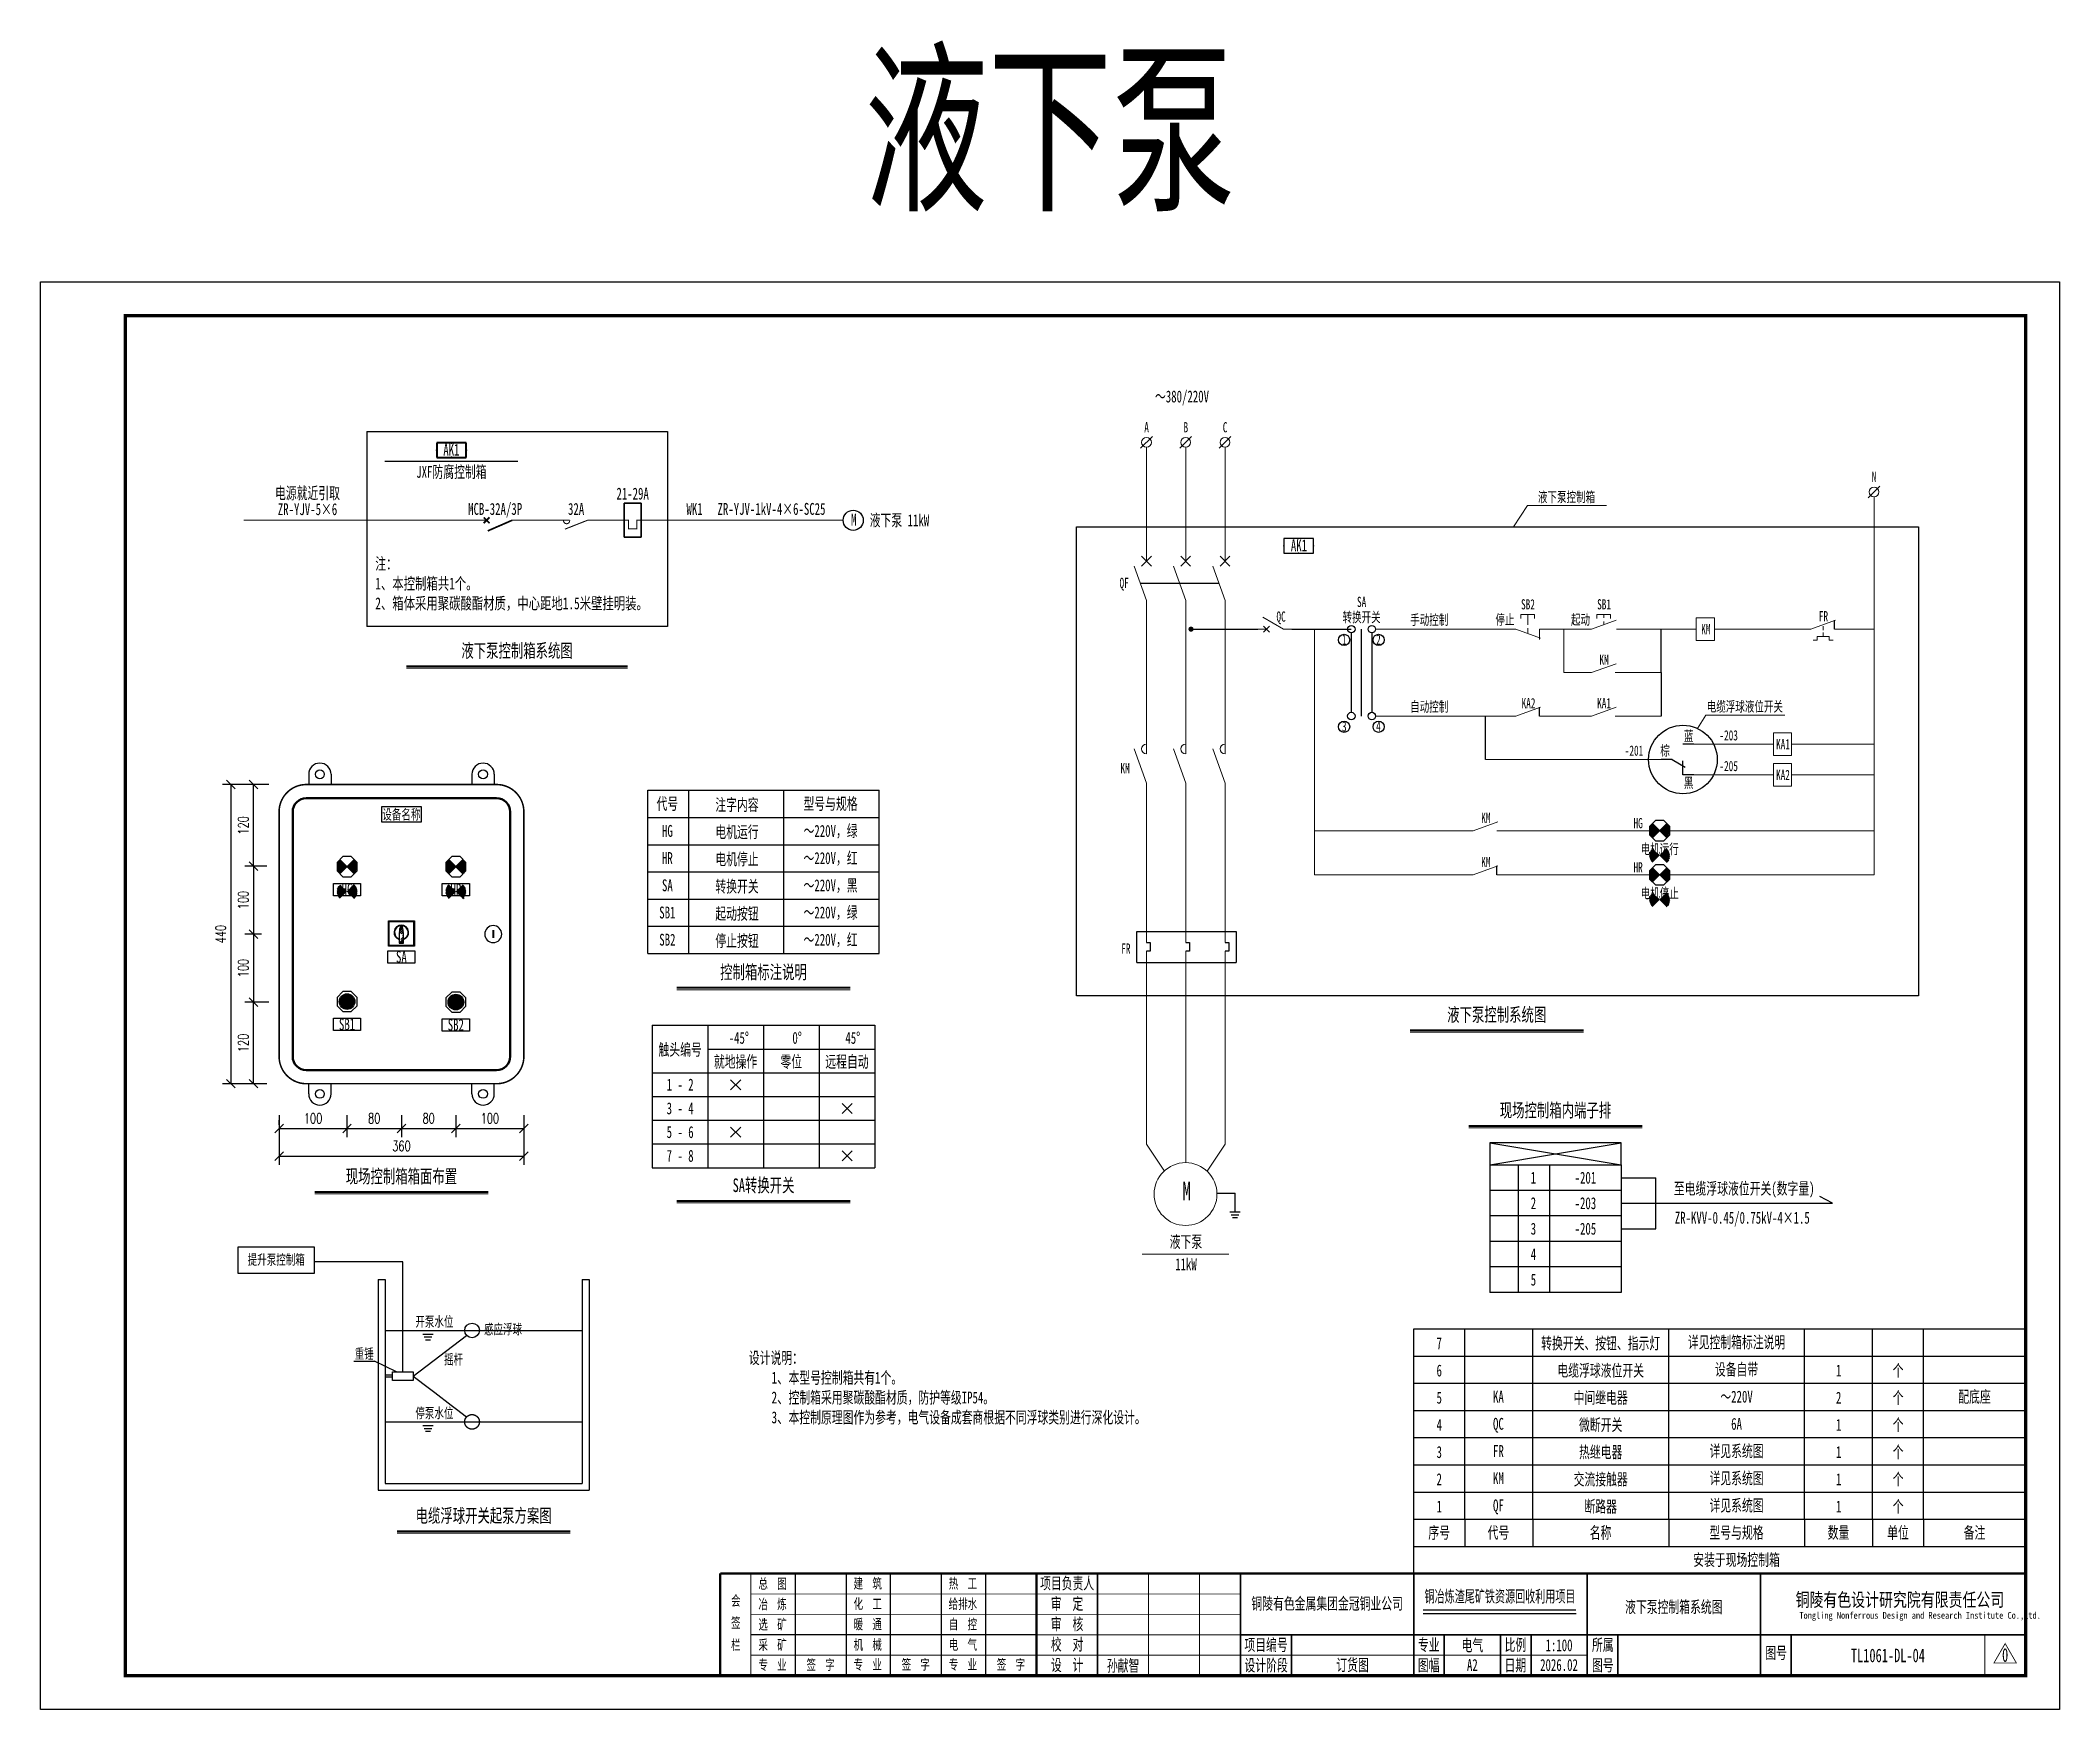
# Model space of a CAD drawing. Header units: millimetres. Extents: x 401220 to 2750366, y -101310 to 943175.
# Drawn here: x 1330546 to 1389946, y 700022 to 749121 of the extents above; entities that cross this region are included whole.
import ezdxf
from ezdxf.enums import TextEntityAlignment as Align

# ---------------------------------------------------------------- set-up
doc = ezdxf.new("R2010")
doc.units = ezdxf.units.MM
for name, pattern in [('DASHED', [0.75, 0.5, -0.25]), ('事故照明', [800, 600, 0, -200, 0]), ('常规', [20, 10, 0, 10]), ('接地线', [1460, 500, 500, -200, 60, -200])]:
    doc.linetypes.add(name, pattern=pattern)
for name, color, linetype, lineweight in [('01', 7, 'Continuous', 50), ('1轮廓实线层', 7, 'Continuous', 18), ('_0', 7, 'Continuous', 25), ('CAXA0层', 7, 'Continuous', 25), ('SW', 8, 'Continuous', 20)]:
    doc.layers.add(name, color=color, linetype=linetype, lineweight=lineweight)
for name, color, linetype in [('1', 7, 'Continuous'), ('4', 1, 'Continuous'), ('4虚线层', 6, 'DASHED'), ('MX', 3, 'Continuous'), ('TEXT', 4, 'Continuous'), ('动力平面导线层', 3, '常规'), ('动力平面设备层', 1, 'Continuous'), ('图框', 7, 'Continuous'), ('文字', 7, 'Continuous'), ('标注-照明', 7, 'Continuous'), ('照明平面导线层', 3, 'Continuous'), ('照明平面设备层', 1, 'Continuous'), ('电气-接地设计-接地线', 3, '接地线'), ('高低压系统', 4, 'Continuous')]:
    doc.layers.add(name, color=color, linetype=linetype)
doc.styles.add('DIM_FONT', font='txt.shx', dxfattribs={"width": 0.7, "bigfont": 'hzdx.shx'})
doc.styles.add('HZ', font='simsun.ttf', dxfattribs={"width": 0.75})
doc.styles.add('标准', font='NSimSun.ttf', dxfattribs={"width": 0.667})
doc.dimstyles.new('副本 DIM20', dxfattribs={"dimtxt": 300, "dimasz": 2, "dimexe": 250, "dimexo": 300, "dimgap": 150, "dimtad": 1, "dimdec": 4, "dimlfac": 0.05, "dimzin": 0, "dimdsep": 46, "dimtxsty": 'DIM_FONT', "dimblk1": '_DIMX', "dimblk2": '_DIMX', "dimsah": 1, "dimcen": 0.09, "dimadec": 0, "dimazin": 0, "dimtfac": 1, "dimtdec": 4, "dimtix": 1, "dimtmove": 2, "dimatfit": 3, "dimldrblk": '_DIMX', "dimfxl": 250, "dimtolj": 1, "dimtzin": 0, "dimarcsym": 0})

msp = doc.modelspace()

# ---------------------------------------------------------------- texts
at = {"layer": 'SW', "color": 4, "linetype": 'ByBlock', "lineweight": 25, "style": '标准', "width": 0.667}
for s, height, p in [('液下泵', 4000, (1360245.79658, 744521.21194)), ('液下泵', 350, (1364245.17295, 713609.41954)), ('11kW', 350, (1364245.17295, 712945.86481))]:
    msp.add_text(s, height=height, dxfattribs=at).set_placement(p, align=Align.CENTER)
at = {"layer": 'SW', "color": 7, "linetype": 'Continuous', "lineweight": 25, "style": '标准', "width": 0.667}
for s, p in [('AK1', (1342636.9614, 736905.51311)), ('JXF防腐控制箱', (1342636.9614, 736254.46185)), ('电源就近引取', (1338403.43278, 735629.74398)), ('ZR-YJV-5×6', (1338403.43278, 735156.74398)), ('MCB-32A/3P', (1343923.36338, 735164.165)), ('32A', (1346305.34496, 735164.165)), ('21-29A', (1347968.44408, 735614.87321)), ('液下泵 11kW', (1355817.24539, 734831.64627)), ('孙献智', (1362397.53399, 701142.24981))]:
    msp.add_text(s, height=350, dxfattribs=at).set_placement(p, align=Align.CENTER)
for s, p in [('WK1', (1349551.90998, 735164.20014)), ('ZR-YJV-1kV-4×6-SC25', (1350464.60909, 735164.20014))]:
    msp.add_text(s, height=350, dxfattribs=at).set_placement(p)
at = {"layer": 'SW', "color": 1, "linetype": 'Continuous', "lineweight": 25, "style": '标准', "width": 0.667}
for s, p in [('M', (1354473.7927, 734845.21687)), ('订货图', (1369145.2203, 701160.29543))]:
    msp.add_text(s, height=350, dxfattribs=at).set_placement(p, align=Align.CENTER)
at = {"layer": 'SW', "color": 7, "linetype": 'ByBlock', "lineweight": 25, "style": '标准', "width": 0.667}
for s, height, p in [('AK1', 350, (1367569.30357, 734090.89106)), ('设备名称', 300, (1341165.11873, 726204.02102)), ('代号', 350, (1348989.97598, 726493.19696)), ('注字内容', 350, (1351037.91525, 726462.28353)), ('型号与规格', 350, (1353790.77804, 726493.19696)), ('HG', 350, (1348989.97598, 725693.19696)), ('电机运行', 350, (1351037.91525, 725662.28353)), ('～220V，绿', 350, (1353790.77804, 725693.19696)), ('～220V，红', 350, (1353790.77804, 724893.19696)), ('HR', 350, (1348989.97598, 724893.19696)), ('电机停止', 350, (1351037.91525, 724862.28353)), ('HG', 350, (1339566.61895, 723974.83157)), ('HR', 350, (1342766.61895, 723974.83157)), ('SA', 350, (1348989.97598, 724093.19696)), ('转换开关', 350, (1351037.91525, 724062.28353)), ('～220V，黑', 350, (1353790.77804, 724093.19696)), ('SB1', 350, (1348989.97598, 723293.19696)), ('起动按钮', 350, (1351037.91525, 723262.28353)), ('～220V，绿', 350, (1353790.77804, 723293.19696)), ('SA', 350, (1341165.26103, 721990.35175)), ('SB2', 350, (1348989.97598, 722493.19696)), ('停止按钮', 350, (1351037.91525, 722462.28353)), ('～220V，红', 350, (1353790.77804, 722493.19696)), ('SB1', 350, (1339566.61895, 720005.87193)), ('SB2', 350, (1342766.61895, 719990.35432)), ('-45°', 350, (1351091.32488, 719605.92101)), ('0°', 350, (1352805.96913, 719605.92101)), ('45°', 350, (1354444.61601, 719605.92101)), ('触头编号', 350, (1349365.09395, 719260.2788)), ('就地操作', 350, (1350995.27539, 718907.74542)), ('零位', 350, (1352634.65715, 718907.74542)), ('远程自动', 350, (1354274.03892, 718907.74542)), ('1 - 2', 350, (1349365.09395, 718230.96722)), ('3 - 4', 350, (1349365.09395, 717532.79164)), ('5 - 6', 350, (1349365.09395, 716834.61605)), ('7 - 8', 350, (1349365.09395, 716136.44047)), ('1', 350, (1374466.45259, 715492.20354)), ('-201', 350, (1375995.74566, 715492.20354)), ('至电缆浮球液位开关(数字量)', 350, (1380667.5194, 715174.51075)), ('2', 350, (1374466.45259, 714742.40102)), ('-203', 350, (1375995.74566, 714742.40102)), ('ZR-KVV-0.45/0.75kV-4×1.5', 350, (1380610.54433, 714314.57331)), ('3', 350, (1374466.45259, 713992.59849)), ('-205', 350, (1375995.74566, 713992.59849)), ('4', 350, (1374466.45259, 713242.79596)), ('5', 350, (1374466.45259, 712492.99344)), ('转换开关、按钮、指示灯', 350, (1376445.79658, 710622.1455)), ('详见控制箱标注说明', 350, (1380441.93924, 710653.05894)), ('7', 350, (1371695.79658, 710622.1455)), ('6', 350, (1371695.79658, 709822.1455)), ('电缆浮球液位开关', 350, (1376445.79658, 709822.1455)), ('设备自带', 350, (1380441.93924, 709853.05894)), ('1', 350, (1383445.79658, 709822.1455)), ('个', 350, (1385195.79658, 709822.1455)), ('5', 350, (1371695.79658, 709022.1455)), ('KA', 350, (1373436.93924, 709053.05894)), ('中间继电器', 350, (1376445.79658, 709022.1455)), ('～220V', 350, (1380441.93924, 709053.05894)), ('2', 350, (1383445.79658, 709022.1455)), ('个', 350, (1385195.79658, 709022.1455)), ('配底座', 350, (1387441.93924, 709053.05894)), ('4', 350, (1371695.79658, 708222.1455)), ('QC', 350, (1373436.93924, 708253.05894)), ('微断开关', 350, (1376445.79658, 708222.1455)), ('6A', 350, (1380441.93924, 708253.05894)), ('1', 350, (1383445.79658, 708222.1455)), ('个', 350, (1385195.79658, 708222.1455)), ('3', 350, (1371695.79658, 707422.1455)), ('FR', 350, (1373436.93924, 707453.05894)), ('热继电器', 350, (1376445.79658, 707422.1455)), ('详见系统图', 350, (1380441.93924, 707453.05894)), ('1', 350, (1383445.79658, 707422.1455)), ('个', 350, (1385195.79658, 707422.1455)), ('2', 350, (1371695.79658, 706622.1455)), ('KM', 350, (1373436.93924, 706653.05894)), ('交流接触器', 350, (1376445.79658, 706622.1455)), ('详见系统图', 350, (1380441.93924, 706653.05894)), ('1', 350, (1383445.79658, 706622.1455)), ('个', 350, (1385195.79658, 706622.1455)), ('1', 350, (1371695.79658, 705822.1455)), ('QF', 350, (1373436.93924, 705853.05894)), ('断路器', 350, (1376445.79658, 705822.1455)), ('详见系统图', 350, (1380441.93924, 705853.05894)), ('1', 350, (1383445.79658, 705822.1455)), ('个', 350, (1385195.79658, 705822.1455)), ('序号', 350, (1371693.93924, 705053.05894)), ('代号', 350, (1373436.93924, 705053.05894)), ('名称', 350, (1376441.93924, 705053.05894)), ('型号与规格', 350, (1380441.93924, 705053.05894)), ('数量', 350, (1383441.93924, 705053.05894)), ('单位', 350, (1385191.93924, 705053.05894)), ('备注', 350, (1387441.93924, 705053.05894)), ('安装于现场控制箱', 350, (1380441.93924, 704253.05894))]:
    msp.add_text(s, height=height, dxfattribs=at).set_placement(p, align=Align.CENTER)
at = {"layer": 'SW', "color": 2, "linetype": 'Continuous', "lineweight": 25, "style": '标准', "width": 0.667}
msp.add_text('液下泵控制箱系统图', height=400, dxfattribs=at).set_placement((1344568.25787, 730971.71994), align=Align.CENTER)
at = {"layer": 'SW', "color": 2, "linetype": 'ByBlock', "lineweight": 25, "style": '标准', "width": 0.667}
for s, p in [('控制箱标注说明', (1351818.41926, 721515.56891)), ('液下泵控制系统图', (1373387.15714, 720264.22865)), ('现场控制箱箱面布置', (1341167.97687, 715509.65059)), ('SA转换开关', (1351818.41926, 715246.21502)), ('电缆浮球开关起泵方案图', (1343585.46486, 705528.04224))]:
    msp.add_text(s, height=400, dxfattribs=at).set_placement(p, align=Align.CENTER)
at = {"layer": 'SW', "color": 3, "linetype": 'ByBlock', "lineweight": 25, "style": '标准', "width": 0.667}
msp.add_text('现场控制箱内端子排', height=400, dxfattribs=at).set_placement((1375115.61312, 717451.31878), align=Align.CENTER)
at = {"layer": 'SW', "color": 4, "linetype": 'Continuous', "lineweight": 25, "style": '标准'}
for s, height, width, p in [('铜陵有色金属集团金冠铜业公司', 350, 0.667, (1368399.64974, 702968.00688)), ('铜冶炼渣尾矿铁资源回收利用项目', 350, 0.62, (1373483.3202, 703179.55327)), ('液下泵控制箱系统图', 350, 0.667, (1378596.708, 702867.2304)), ('电气', 350, 0.667, (1372669.97309, 701739.99748)), ('1:100', 350, 0.667, (1375219.97309, 701739.99748)), ('TL1061-DL-04', 400, 0.667, (1384895.11099, 701416.78801)), ('0', 400, 0.667, (1388343.56906, 701428.27783)), ('A2', 350, 0.667, (1372669.97309, 701160.29543)), ('2026.02', 350, 0.667, (1375219.97309, 701160.29543))]:
    msp.add_text(s, height=height, dxfattribs=dict(at, width=width)).set_placement(p, align=Align.CENTER)
at = {"layer": 'SW', "color": 0, "linetype": 'Continuous', "lineweight": 25, "insert": (1340397.99442, 733904.01569), "char_height": 350, "width": 8834.8706464, "attachment_point": 1, "style": '标准'}
msp.add_mtext('注：\\P{\\fNSimSun|b0|i0|c134|p34;\\W0.7;1、本控制箱共1个。\\P2、箱体采用聚碳酸酯材质，中心距地1.5米壁挂明装。}', dxfattribs=at)
at = {"layer": 'SW', "color": 0, "linetype": 'ByBlock', "lineweight": 25, "insert": (1351386.3456, 710543.9947), "char_height": 350, "width": 23102.543168, "attachment_point": 1, "style": '标准'}
msp.add_mtext('设计说明：\\P{\\W0.7;    1、\\W0.667;\\C7;本型号控制箱共有1个。\\P\\W0.7;\\C0;    2、\\W0.667;\\C7;控制箱采用聚碳酸酯材质，防护等级IP54。\\P\\W0.7;\\C0;    3、\\W0.667;\\C7;本控制原理图作为参考，电气设备成套商根据不同浮球类别进行深化设计。}', dxfattribs=at)
at = {"layer": 'TEXT', "color": 7, "linetype": 'ByBlock', "ltscale": 100, "style": '标准', "width": 0.667}
for s, height, p in [('～380/220V', 350, (1364128.61548, 738472.09451)), ('A', 300, (1363086.80908, 737591.65328)), ('B', 300, (1364241.67468, 737591.65328)), ('C', 300, (1365396.54028, 737591.65328)), ('N', 300, (1384488.25887, 736131.89581)), ('QF', 300, (1362427.492, 733013.52195)), ('SA', 300, (1369412.77541, 732454.51962)), ('SB2', 300, (1374306.89123, 732383.27177)), ('SB1', 300, (1376544.94735, 732383.27177)), ('QC', 300, (1367043.37299, 732023.23982)), ('转换开关', 300, (1369412.77541, 732005.47903)), ('手动控制', 300, (1371401.42704, 731929.03088)), ('停止', 300, (1373629.39293, 731933.71006)), ('起动', 300, (1375852.7626, 731933.71006)), ('KM', 300, (1379538.45873, 731652.56312)), ('FR', 300, (1382998.2785, 732032.24763)), ('1', 300, (1368902.31972, 731348.37936)), ('2', 300, (1369907.36964, 731348.37936)), ('KM', 300, (1376544.94735, 730754.12344)), ('自动控制', 300, (1371401.42704, 729372.7825)), ('KA2', 300, (1374321.57767, 729475.99925)), ('KA1', 300, (1376544.94735, 729475.99925)), ('3', 300, (1368902.31972, 728792.13098)), ('4', 300, (1369907.36964, 728792.13098)), ('蓝', 300, (1379034.46364, 728511.51924)), ('棕', 300, (1378340.88153, 728080.90409)), ('KA1', 300, (1381807.84517, 728268.05601)), ('KM', 300, (1362453.27025, 727562.56241)), ('KA2', 300, (1381807.84517, 727366.09932)), ('黑', 300, (1379034.46364, 727133.70689)), ('KM', 300, (1373066.98186, 726103.82481)), ('HG', 300, (1377546.47533, 725946.71158)), ('电机运行', 300, (1378182.67776, 725186.08354)), ('KM', 300, (1373066.89573, 724803.82481)), ('HR', 300, (1377546.3892, 724646.71158)), ('电机停止', 300, (1378182.59163, 723886.08354)), ('FR', 300, (1362477.63475, 722257.76218)), ('M', 550, (1364266.50125, 714998.6533))]:
    msp.add_text(s, height=height, dxfattribs=at).set_placement(p, align=Align.CENTER)
at = {"layer": 'TEXT', "color": 4, "linetype": 'ByBlock', "ltscale": 100, "style": '标准', "width": 0.667}
for s, p in [('液下泵控制箱', (1375440.19699, 735540.1415)), ('提升泵控制箱', (1337483.63053, 713108.12022))]:
    msp.add_text(s, height=300, dxfattribs=at).set_placement(p, align=Align.CENTER)
at = {"layer": 'TEXT', "color": 6, "linetype": 'ByBlock', "ltscale": 100, "style": '标准', "width": 0.667}
msp.add_text('电缆浮球液位开关', height=300, dxfattribs=at).set_placement((1380685.86988, 729377.73408), align=Align.CENTER)
at = {"layer": 'TEXT', "color": 2, "linetype": 'ByBlock', "ltscale": 100, "style": '标准', "width": 0.667}
for s, p in [('-201', (1377425.21309, 728079.13639)), ('-203', (1380210.52406, 728529.00185)), ('-205', (1380210.52406, 727627.04516)), ('开泵水位', (1342136.32387, 711284.71249)), ('停泵水位', (1342136.32387, 708595.73628))]:
    msp.add_text(s, height=300, dxfattribs=at).set_placement(p, align=Align.CENTER)
at = {"layer": 'TEXT', "color": 0, "linetype": 'ByBlock', "ltscale": 100, "style": '标准', "width": 0.667}
for s, p in [('感应浮球', (1344155.20751, 711060.26077)), ('重锤', (1340072.30478, 710340.82606)), ('摇杆', (1342700.13827, 710175.01306))]:
    msp.add_text(s, height=300, dxfattribs=at).set_placement(p, align=Align.CENTER)

# ---------------------------------------------------------------- blocks, each defined once
blk = doc.blocks.new('HHG')
at = {"layer": '01', "color": 3, "lineweight": 30}
for p, q in [((320, 0), (0, 0)), ((320, 0), (708, -224)), ((959, 450), (640, 450)), ((640, -452), (640, -42)), ((959, -452), (640, -452))]:
    blk.add_line(p, q, dxfattribs=at)
blk = doc.blocks.new('*U31')
at = {"layer": '1轮廓实线层'}
for p, q in [((0, 15), (0, 10)), ((0, 5), (-3.5, 11.06)), ((0, 10), (-0.88, 10.88)), ((0, 10), (-0.88, 9.12)), ((0, 10), (0.88, 10.88)), ((0, 10), (0.88, 9.12)), ((0, 5), (0, 0))]:
    blk.add_line(p, q, dxfattribs=at)
blk = doc.blocks.new('PLA1')
at = {"color": 0, "linetype": 'ByBlock', "lineweight": -2}
for p, q in [((-500, 500), (-500, 0)), ((500, 500), (-500, 500)), ((-500, 0), (500, 0)), ((500, 0), (500, 500))]:
    blk.add_line(p, q, dxfattribs=at)
for p in [(-500, 250), (0, 500), (0, 0), (500, 250)]:
    blk.add_point(p, dxfattribs=at)
blk = doc.blocks.new('_Oblique')
at = {"color": 0, "linetype": 'ByBlock', "lineweight": -2}
blk.add_line((-0.5, -0.5), (0.5, 0.5), dxfattribs=at)
blk = doc.blocks.new('*D37')
at = {"layer": '1', "color": 3, "linetype": 'ByBlock', "lineweight": -2}
for p, q in [((1336886, 727232), (1335900, 727232)), ((1336150, 727232), (1336150, 718432)), ((1336886, 718432), (1335900, 718432))]:
    blk.add_line(p, q, dxfattribs=at)
at = {"layer": 'Defpoints', "color": 0, "linetype": 'ByBlock'}
for p in [(1337186, 727232), (1336150, 718432), (1337186, 718432)]:
    blk.add_point(p, dxfattribs=at)
at = {"layer": '1', "color": 3, "linetype": 'ByBlock', "lineweight": -2, "xscale": 250, "yscale": 250, "zscale": 250}
for p, rotation in [((1336150, 727232), 90), ((1336150, 718432), 270)]:
    blk.add_blockref('_Oblique', p, dxfattribs=dict(at, rotation=rotation))
at = {"layer": '1', "color": 7, "linetype": 'ByBlock', "insert": (1335850, 722832), "char_height": 300, "attachment_point": 5, "rotation": 90, "style": 'DIM_FONT'}
blk.add_mtext('\\A1;440', dxfattribs=at)
blk = doc.blocks.new('_DIMX')
blk.add_line((-150, 0), (150, 0))
at = {"const_width": 50}
blk.add_lwpolyline([(-70, -70), (70, 70)], dxfattribs=at)
blk = doc.blocks.new('*D38')
at = {"layer": '1', "color": 3, "linetype": 'ByBlock', "lineweight": -2}
for p, q in [((1337268, 720832), (1336564, 720832)), ((1336814, 718432), (1336814, 720832)), ((1337209, 718432), (1336564, 718432))]:
    blk.add_line(p, q, dxfattribs=at)
at = {"layer": 'Defpoints', "color": 0, "linetype": 'ByBlock'}
for p in [(1336814, 720832), (1337568, 720832), (1337509, 718432)]:
    blk.add_point(p, dxfattribs=at)
at = {"layer": '1', "color": 3, "linetype": 'ByBlock', "lineweight": -2, "xscale": 250, "yscale": 250, "zscale": 250}
for p, rotation in [((1336814, 720832), 90), ((1336814, 718432), 270)]:
    blk.add_blockref('_Oblique', p, dxfattribs=dict(at, rotation=rotation))
at = {"layer": '1', "color": 7, "linetype": 'ByBlock', "insert": (1336514, 719632), "char_height": 300, "attachment_point": 5, "rotation": 90, "style": 'DIM_FONT'}
blk.add_mtext('\\A1;120', dxfattribs=at)
blk = doc.blocks.new('*D39')
at = {"layer": '1', "color": 3, "linetype": 'ByBlock', "lineweight": -2}
for p, q in [((1336992, 722832), (1336564, 722832)), ((1336814, 722832), (1336814, 720832)), ((1337054, 720832), (1336564, 720832))]:
    blk.add_line(p, q, dxfattribs=at)
at = {"layer": 'Defpoints', "color": 0, "linetype": 'ByBlock'}
for p in [(1337292, 722832), (1336814, 720832), (1337354, 720832)]:
    blk.add_point(p, dxfattribs=at)
at = {"layer": '1', "color": 3, "linetype": 'ByBlock', "lineweight": -2, "xscale": 250, "yscale": 250, "zscale": 250}
for p, rotation in [((1336814, 722832), 90), ((1336814, 720832), 270)]:
    blk.add_blockref('_Oblique', p, dxfattribs=dict(at, rotation=rotation))
at = {"layer": '1', "color": 7, "linetype": 'ByBlock', "insert": (1336514, 721832), "char_height": 300, "attachment_point": 5, "rotation": 90, "style": 'DIM_FONT'}
blk.add_mtext('\\A1;100', dxfattribs=at)
blk = doc.blocks.new('*D40')
at = {"layer": '1', "color": 3, "linetype": 'ByBlock', "lineweight": -2}
for p, q in [((1336992, 724832), (1336564, 724832)), ((1336814, 724832), (1336814, 722832)), ((1337054, 722832), (1336564, 722832))]:
    blk.add_line(p, q, dxfattribs=at)
at = {"layer": 'Defpoints', "color": 0, "linetype": 'ByBlock'}
for p in [(1337292, 724832), (1336814, 722832), (1337354, 722832)]:
    blk.add_point(p, dxfattribs=at)
at = {"layer": '1', "color": 3, "linetype": 'ByBlock', "lineweight": -2, "xscale": 250, "yscale": 250, "zscale": 250}
for p, rotation in [((1336814, 724832), 90), ((1336814, 722832), 270)]:
    blk.add_blockref('_Oblique', p, dxfattribs=dict(at, rotation=rotation))
at = {"layer": '1', "color": 7, "linetype": 'ByBlock', "insert": (1336514, 723832), "char_height": 300, "attachment_point": 5, "rotation": 90, "style": 'DIM_FONT'}
blk.add_mtext('\\A1;100', dxfattribs=at)
blk = doc.blocks.new('*D41')
at = {"layer": '1', "color": 3, "linetype": 'ByBlock', "lineweight": -2}
for p, q in [((1337268, 727232), (1336564, 727232)), ((1336814, 724832), (1336814, 727232)), ((1337209, 724832), (1336564, 724832))]:
    blk.add_line(p, q, dxfattribs=at)
at = {"layer": 'Defpoints', "color": 0, "linetype": 'ByBlock'}
for p in [(1336814, 727232), (1337568, 727232), (1337509, 724832)]:
    blk.add_point(p, dxfattribs=at)
at = {"layer": '1', "color": 3, "linetype": 'ByBlock', "lineweight": -2, "xscale": 250, "yscale": 250, "zscale": 250}
for p, rotation in [((1336814, 727232), 90), ((1336814, 724832), 270)]:
    blk.add_blockref('_Oblique', p, dxfattribs=dict(at, rotation=rotation))
at = {"layer": '1', "color": 7, "linetype": 'ByBlock', "insert": (1336514, 726032), "char_height": 300, "attachment_point": 5, "rotation": 90, "style": 'DIM_FONT'}
blk.add_mtext('\\A1;120', dxfattribs=at)
blk = doc.blocks.new('*D42')
at = {"layer": '1', "color": 3, "linetype": 'ByBlock', "lineweight": -2}
for p, q in [((1341167, 717510), (1341167, 716864)), ((1341167, 717114), (1342768, 717114)), ((1342768, 717510), (1342768, 716864))]:
    blk.add_line(p, q, dxfattribs=at)
at = {"layer": 'Defpoints', "color": 0, "linetype": 'ByBlock'}
for p in [(1341167, 717810), (1342768, 717810), (1342768, 717114)]:
    blk.add_point(p, dxfattribs=at)
at = {"layer": '1', "color": 3, "linetype": 'ByBlock', "lineweight": -2, "xscale": 250, "yscale": 250, "zscale": 250, "rotation": 180}
blk.add_blockref('_Oblique', (1341167, 717114), dxfattribs=at)
at = {"layer": '1', "color": 3, "linetype": 'ByBlock', "lineweight": -2, "xscale": 250, "yscale": 250, "zscale": 250}
blk.add_blockref('_Oblique', (1342768, 717114), dxfattribs=at)
at = {"layer": '1', "color": 7, "linetype": 'ByBlock', "insert": (1341967, 717414), "char_height": 300, "attachment_point": 5, "style": 'DIM_FONT'}
blk.add_mtext('\\A1;80', dxfattribs=at)
blk = doc.blocks.new('*D43')
at = {"layer": '1', "color": 3, "linetype": 'ByBlock', "lineweight": -2}
for p, q in [((1342768, 717510), (1342768, 716864)), ((1342768, 717114), (1344768, 717114)), ((1344768, 717510), (1344768, 716864))]:
    blk.add_line(p, q, dxfattribs=at)
at = {"layer": 'Defpoints', "color": 0, "linetype": 'ByBlock'}
for p in [(1342768, 717810), (1344768, 717810), (1344768, 717114)]:
    blk.add_point(p, dxfattribs=at)
at = {"layer": '1', "color": 3, "linetype": 'ByBlock', "lineweight": -2, "xscale": 250, "yscale": 250, "zscale": 250, "rotation": 180}
blk.add_blockref('_Oblique', (1342768, 717114), dxfattribs=at)
at = {"layer": '1', "color": 3, "linetype": 'ByBlock', "lineweight": -2, "xscale": 250, "yscale": 250, "zscale": 250}
blk.add_blockref('_Oblique', (1344768, 717114), dxfattribs=at)
at = {"layer": '1', "color": 7, "linetype": 'ByBlock', "insert": (1343768, 717414), "char_height": 300, "attachment_point": 5, "style": 'DIM_FONT'}
blk.add_mtext('\\A1;100', dxfattribs=at)
blk = doc.blocks.new('*D44')
at = {"layer": '1', "color": 3, "linetype": 'ByBlock', "lineweight": -2}
for p, q in [((1337568, 717510), (1337568, 716049)), ((1344768, 717510), (1344768, 716049)), ((1337568, 716299), (1344768, 716299))]:
    blk.add_line(p, q, dxfattribs=at)
at = {"layer": 'Defpoints', "color": 0, "linetype": 'ByBlock'}
for p in [(1337568, 717810), (1344768, 717810), (1344768, 716299)]:
    blk.add_point(p, dxfattribs=at)
at = {"layer": '1', "color": 3, "linetype": 'ByBlock', "lineweight": -2, "xscale": 250, "yscale": 250, "zscale": 250, "rotation": 180}
blk.add_blockref('_Oblique', (1337568, 716299), dxfattribs=at)
at = {"layer": '1', "color": 3, "linetype": 'ByBlock', "lineweight": -2, "xscale": 250, "yscale": 250, "zscale": 250}
blk.add_blockref('_Oblique', (1344768, 716299), dxfattribs=at)
at = {"layer": '1', "color": 7, "linetype": 'ByBlock', "insert": (1341168, 716599), "char_height": 300, "attachment_point": 5, "style": 'DIM_FONT'}
blk.add_mtext('\\A1;360', dxfattribs=at)
blk = doc.blocks.new('*D45')
at = {"layer": '1', "color": 3, "linetype": 'ByBlock', "lineweight": -2}
for p, q in [((1337568, 717226), (1337568, 717364)), ((1337568, 717114), (1339568, 717114)), ((1339568, 717226), (1339568, 717364))]:
    blk.add_line(p, q, dxfattribs=at)
at = {"layer": 'Defpoints', "color": 0, "linetype": 'ByBlock'}
for p in [(1339568, 717114), (1337568, 716926), (1339568, 716926)]:
    blk.add_point(p, dxfattribs=at)
at = {"layer": '1', "color": 3, "linetype": 'ByBlock', "lineweight": -2, "xscale": 250, "yscale": 250, "zscale": 250, "rotation": 180}
blk.add_blockref('_Oblique', (1337568, 717114), dxfattribs=at)
at = {"layer": '1', "color": 3, "linetype": 'ByBlock', "lineweight": -2, "xscale": 250, "yscale": 250, "zscale": 250}
blk.add_blockref('_Oblique', (1339568, 717114), dxfattribs=at)
at = {"layer": '1', "color": 7, "linetype": 'ByBlock', "insert": (1338568, 717414), "char_height": 300, "attachment_point": 5, "style": 'DIM_FONT'}
blk.add_mtext('\\A1;100', dxfattribs=at)
blk = doc.blocks.new('*D46')
at = {"layer": '1', "color": 3, "linetype": 'ByBlock', "lineweight": -2}
for p, q in [((1339565, 717510), (1339565, 716864)), ((1339565, 717114), (1341167, 717114)), ((1341167, 717510), (1341167, 716864))]:
    blk.add_line(p, q, dxfattribs=at)
at = {"layer": 'Defpoints', "color": 0, "linetype": 'ByBlock'}
for p in [(1339565, 717810), (1341167, 717810), (1341167, 717114)]:
    blk.add_point(p, dxfattribs=at)
at = {"layer": '1', "color": 3, "linetype": 'ByBlock', "lineweight": -2, "xscale": 250, "yscale": 250, "zscale": 250, "rotation": 180}
blk.add_blockref('_Oblique', (1339565, 717114), dxfattribs=at)
at = {"layer": '1', "color": 3, "linetype": 'ByBlock', "lineweight": -2, "xscale": 250, "yscale": 250, "zscale": 250}
blk.add_blockref('_Oblique', (1341167, 717114), dxfattribs=at)
at = {"layer": '1', "color": 7, "linetype": 'ByBlock', "insert": (1340366, 717414), "char_height": 300, "attachment_point": 5, "style": 'DIM_FONT'}
blk.add_mtext('\\A1;80', dxfattribs=at)
blk = doc.blocks.new('JJH')
at = {"color": 3, "linetype": '常规', "lineweight": 35}
for p, q in [((-500, -500), (-500, 0)), ((500, 0), (-500, 0)), ((500, -500), (500, 0)), ((-500, -500), (500, -500))]:
    blk.add_line(p, q, dxfattribs=at)
at = {"color": 3, "linetype": '常规', "lineweight": 35, "const_width": 30}
blk.add_lwpolyline([(0, 100), (0, -125), (-250, -125), (-250, -375), (0, -375), (0, -600)], dxfattribs=at)
blk = doc.blocks.new('GGF')
at = {"layer": '照明平面导线层', "color": 3, "linetype": '常规', "lineweight": 25, "ltscale": 2, "const_width": 30}
for points in [[(0, 0), (0, -365)], [(0, -1065), (-261, -402)], [(0, -365), (0, -544)], [(0, -1065), (0, -1429)]]:
    blk.add_lwpolyline(points, dxfattribs=at)
blk.add_lwpolyline([(0, -544, -1.122007), (0, -365, -1.343832)], format="xyb", dxfattribs=at)
blk = doc.blocks.new('DYDQ0201')
at = {"color": 0}
for points, const_width in [([(0, 0), (0, -3.75)], 0.3), ([(0, -11.25), (-3.11, -4.12)], 0.5), ([(0.86, -4.61), (-0.86, -2.89)], 0.5), ([(-0.86, -4.61), (0.86, -2.89)], 0.5), ([(0, -11.25), (0, -15)], 0.3)]:
    blk.add_lwpolyline(points, dxfattribs=dict(at, const_width=const_width))
blk = doc.blocks.new('3')
at = {"layer": 'TEXT', "color": 7, "lineweight": 25, "style": 'HZ', "width": 0.75}
for s, height, p in [('铜陵有色设计研究院有限责任公司', 400, (221501, 249018)), ('Tongling Nonferrous Design and Research Institute Co.,Ltd.', 200, (221613, 248659))]:
    blk.add_text(s, height=height, dxfattribs=at).set_placement(p)
blk = doc.blocks.new('铜陵有色图签02')
at = {"layer": '图框', "linetype": 'Continuous', "lineweight": 50}
for p, q in [((-38401, 3003), (-38401, 1)), ((-29100, 3001), (-29100, 0))]:
    blk.add_line(p, q, dxfattribs=at)
at = {"layer": '图框', "color": 7, "linetype": 'Continuous', "lineweight": 25}
for p, q in [((-36201, 3010), (-36201, 9)), ((-34701, 3010), (-34701, 9)), ((-33401, 3017), (-33401, 16)), ((-31901, 3017), (-31901, 16)), ((-30601, 3017), (-30601, 16)), ((-29100, 1201), (-37501, 1201))]:
    blk.add_line(p, q, dxfattribs=at)
at = {"layer": '图框', "color": 7, "linetype": 'Continuous', "lineweight": 35}
for p, q in [((-27300, 3001), (-27300, 1)), ((-21600, 1197), (-21600, -3)), ((-17100, 1200), (-17100, 0)), ((-15450, 0), (-15450, 1200)), ((-14550, 1200), (-14550, 0)), ((-12000, 1201), (-12000, 1)), ((-6900, 1202), (-6900, 2))]:
    blk.add_line(p, q, dxfattribs=at)
at = {"layer": '图框', "lineweight": 25}
blk.add_line((-17723, 1830), (-13223, 1830), dxfattribs=at)
at = {"layer": '图框', "lineweight": 70, "const_width": 70}
blk.add_lwpolyline([(-17980, 3001), (0, 3001), (-38401, 3001)], dxfattribs=at)
at = {"layer": '图框', "color": 7, "linetype": 'Continuous', "lineweight": 25, "const_width": 25}
for points in [[(-37501, 3000), (-37501, 0)], [(-25800, 3001), (-25800, 1)], [(-24300, 3001), (-24300, 1)], [(-23100, 2401), (-37501, 2401)], [(-23100, 1801), (-37501, 1801)], [(-23100, 1201), (-29100, 1201)], [(-12900, 600), (-18000, 600), (-37501, 600)], [(-602, 943), (-932, 371), (-272, 371), (-602, 943)]]:
    blk.add_lwpolyline(points, dxfattribs=at)
at = {"layer": '图框', "linetype": 'Continuous', "lineweight": 50, "const_width": 50}
for points in [[(-23100, 3001), (-23100, 1)], [(-18000, 3000), (-18000, 0)]]:
    blk.add_lwpolyline(points, dxfattribs=at)
at = {"layer": '图框', "lineweight": 50, "const_width": 50}
for points in [[(-12900, 3001), (-12900, 1)], [(-7800, 3001), (-7800, 1)], [(0, 3000), (0, 0)], [(-23100, 1200), (0, 1200)]]:
    blk.add_lwpolyline(points, dxfattribs=at)
at = {"layer": '图框', "lineweight": 25, "const_width": 35}
blk.add_lwpolyline([(-17723, 1930), (-13223, 1930)], dxfattribs=at)
at = {"layer": '图框', "color": 7, "linetype": 'Continuous', "lineweight": 35, "const_width": 25}
blk.add_lwpolyline([(-1200, 1201), (-1200, 0)], dxfattribs=at)
at = {"layer": '图框', "linetype": 'Continuous', "lineweight": 70, "const_width": 70}
blk.add_lwpolyline([(-38401, 1), (0, 0)], dxfattribs=at)
at = {"layer": '图框', "lineweight": 25}
blk.add_blockref('3', (-228268, -246986), dxfattribs=at)
at = {"layer": 'TEXT', "color": 7, "lineweight": 25, "style": '标准', "width": 0.667}
for s, height, p in [('会', 300, (-37942, 2054)), ('总  图', 300, (-36862, 2555)), ('建  筑', 300, (-34062, 2562)), ('热  工', 300, (-31262, 2562)), ('项目负责人', 350, (-28197, 2541)), ('冶  炼', 300, (-36862, 1955)), ('化  工', 300, (-34062, 1962)), ('给排水', 300, (-31262, 1962)), ('审  定', 350, (-28197, 1941)), ('签', 300, (-37942, 1404)), ('选  矿', 300, (-36862, 1355)), ('暖  通', 300, (-34062, 1362)), ('自  控', 300, (-31262, 1362)), ('审  核', 350, (-28197, 1341)), ('栏', 300, (-37942, 754)), ('采  矿', 300, (-36862, 754)), ('机  械', 300, (-34062, 761)), ('电  气', 300, (-31262, 761)), ('校  对', 350, (-28197, 741)), ('项目编号', 350, (-22343, 730)), ('专业', 350, (-17559, 730)), ('比例', 350, (-15009, 730)), ('所属', 350, (-12438, 730)), ('图号', 350, (-7339, 495)), ('专  业', 300, (-36862, 170)), ('签  字', 300, (-35449, 170)), ('专  业', 300, (-34062, 177)), ('签  字', 300, (-32649, 177)), ('专  业', 300, (-31262, 177)), ('签  字', 300, (-29849, 177)), ('设  计', 350, (-28197, 139)), ('设计阶段', 350, (-22343, 130)), ('图幅', 350, (-17559, 130)), ('日期', 350, (-15009, 130)), ('图号', 350, (-12438, 130))]:
    blk.add_text(s, height=height, dxfattribs=at).set_placement(p, align=Align.CENTER)

# ---------------------------------------------------------------- dimensions: what is measured, and where the dimension line sits
at = {"layer": '1', "color": 0, "linetype": 'ByBlock'}
for base, p1, p2, angle, picture, middle in [((1336149.61101, 718432.28353), (1337186.13583, 727232.28353), (1337186.13583, 718432.28353), 90, '*D37', (1335849.61101, 722832.28353)), ((1336813.62348, 727232.28353), (1337509.2528, 724832.28353), (1337567.97687, 727232.28353), 270, '*D41', (1336513.62348, 726032.28353)), ((1336813.62348, 722832.28353), (1337292.32022, 724832.28353), (1337354.39784, 722832.28353), 270, '*D40', (1336513.62348, 723832.28353)), ((1336813.62348, 720832.28353), (1337292.32022, 722832.28353), (1337354.39784, 720832.28353), 270, '*D39', (1336513.62348, 721832.28353)), ((1336813.62348, 720832.28353), (1337509.2528, 718432.28353), (1337567.97687, 720832.28353), 270, '*D38', (1336513.62348, 719632.28353))]:
    dim = msp.add_linear_dim(base=base, p1=p1, p2=p2, angle=angle, dimstyle='副本 DIM20', override={"dimasz": 250, "dimblk1": 'Oblique', "dimblk2": 'Oblique'}, dxfattribs=at)
    dim.commit()
    dim.dimension.update_dxf_attribs({"geometry": picture, "text_midpoint": middle})
for base, p1, p2, picture, middle in [((1344767.97687, 716298.72837), (1337567.97687, 717809.58605), (1344767.97687, 717809.58605), '*D44', (1341167.97687, 716598.72837)), ((1339567.97687, 717113.95673), (1337567.97687, 716926.13554), (1339567.97687, 716926.13554), '*D45', (1338567.97687, 717413.95673)), ((1341166.61895, 717113.95673), (1339565.26103, 717809.58605), (1341166.61895, 717809.58605), '*D46', (1340365.93999, 717413.95673)), ((1342767.97687, 717113.95673), (1341166.61895, 717809.58605), (1342767.97687, 717809.58605), '*D42', (1341967.29791, 717413.95673)), ((1344767.97687, 717113.95673), (1342767.97687, 717809.58605), (1344767.97687, 717809.58605), '*D43', (1343767.97687, 717413.95673))]:
    dim = msp.add_linear_dim(base=base, p1=p1, p2=p2, dimstyle='副本 DIM20', override={"dimasz": 250, "dimblk1": 'Oblique', "dimblk2": 'Oblique'}, dxfattribs=at)
    dim.commit()
    dim.dimension.update_dxf_attribs({"geometry": picture, "text_midpoint": middle})

# ---------------------------------------------------------------- hatches: boundary and pattern name
at = {"linetype": 'ByBlock', "lineweight": 25}
h = msp.add_hatch(dxfattribs=at)
h.set_pattern_fill('ANSI31', color=3, scale=184.8, style=0)
h.set_pattern_definition([(45, (813777.305, 728069.535), (-16.3341666, 16.3341666), [])])
h.paths.add_polyline_path([(1378179.66477, 725874.57381), (1377970.76108, 726083.82465, 0.1991281417), (1377883.98477, 725874.57381, 0.1986966109), (1377970.41393, 725665.67013)])
h.paths.add_polyline_path([(1378388.91561, 726083.47749), (1378179.66477, 725874.57381), (1378388.56845, 725665.32297, 0.1991281417), (1378475.34477, 725874.57381, 0.1986966109)])
h = msp.add_hatch(dxfattribs=at)
h.set_pattern_fill('ANSI31', color=3, scale=184.8, style=0)
h.set_pattern_definition([(45, (813777.305, 727334.51), (-16.3341666, 16.3341666), [])])
h.paths.add_polyline_path([(1378179.66477, 725139.54959), (1377970.76108, 725348.80043, 0.1991281417), (1377883.98477, 725139.54959, 0.1986966109), (1377970.41393, 724930.64591)])
h.paths.add_polyline_path([(1378388.91561, 725348.45327), (1378179.66477, 725139.54959), (1378388.56845, 724930.29875, 0.1991281417), (1378475.34477, 725139.54959, 0.1986966109)])
h = msp.add_hatch(dxfattribs=at)
h.set_pattern_fill('ANSI31', color=3, scale=184.8, style=0)
h.set_pattern_definition([(45, (775165.617, 727011.725), (-16.3341666, 16.3341666), [])])
h.paths.add_polyline_path([(1339567.97687, 724816.76335), (1339359.07318, 725026.01419, 0.1991281417), (1339272.29687, 724816.76335, 0.1986966109), (1339358.72603, 724607.85967)])
h.paths.add_polyline_path([(1339777.22771, 725025.66703), (1339567.97687, 724816.76335), (1339776.88055, 724607.51251, 0.1991281417), (1339863.65687, 724816.76335, 0.1986966109)])
h = msp.add_hatch(dxfattribs=at)
h.set_pattern_fill('ANSI31', color=1, scale=184.8, style=0)
h.set_pattern_definition([(45, (779755.47, 727011.725), (-16.3341666, 16.3341666), [])])
h.paths.add_polyline_path([(1342767.97687, 724816.76335), (1342559.07318, 725026.01419, 0.1991281417), (1342472.29687, 724816.76335, 0.1986966109), (1342558.72603, 724607.85967)])
h.paths.add_polyline_path([(1342977.22771, 725025.66703), (1342767.97687, 724816.76335), (1342976.88055, 724607.51251, 0.1991281417), (1343063.65687, 724816.76335, 0.1986966109)])
h = msp.add_hatch(dxfattribs=at)
h.set_pattern_fill('ANSI31', color=1, scale=184.8, style=0)
h.set_pattern_definition([(45, (813777.219, 726769.535), (-16.3341666, 16.3341666), [])])
h.paths.add_polyline_path([(1378179.57864, 724574.57381), (1377970.67496, 724783.82465, 0.1991281417), (1377883.89864, 724574.57381, 0.1986966109), (1377970.3278, 724365.67013)])
h.paths.add_polyline_path([(1378388.82948, 724783.47749), (1378179.57864, 724574.57381), (1378388.48232, 724365.32297, 0.1991281417), (1378475.25864, 724574.57381, 0.1986966109)])
h = msp.add_hatch(dxfattribs=at)
h.set_pattern_fill('ANSI31', color=3, scale=184.8, style=0)
h.set_pattern_definition([(45, (775165.617, 726276.7), (-16.3341666, 16.3341666), [])])
h.paths.add_polyline_path([(1339567.97687, 724081.73913), (1339359.07318, 724290.98997, 0.1991281417), (1339272.29687, 724081.73913, 0.1986966109), (1339358.72603, 723872.83545)])
h.paths.add_polyline_path([(1339777.22771, 724290.64281), (1339567.97687, 724081.73913), (1339776.88055, 723872.48829, 0.1991281417), (1339863.65687, 724081.73913, 0.1986966109)])
h = msp.add_hatch(dxfattribs=at)
h.set_pattern_fill('ANSI31', color=1, scale=184.8, style=0)
h.set_pattern_definition([(45, (779755.47, 726276.7), (-16.3341666, 16.3341666), [])])
h.paths.add_polyline_path([(1342767.97687, 724081.73913), (1342559.07318, 724290.98997, 0.1991281417), (1342472.29687, 724081.73913, 0.1986966109), (1342558.72603, 723872.83545)])
h.paths.add_polyline_path([(1342977.22771, 724290.64281), (1342767.97687, 724081.73913), (1342976.88055, 723872.48829, 0.1991281417), (1343063.65687, 724081.73913, 0.1986966109)])
h = msp.add_hatch(dxfattribs=at)
h.set_pattern_fill('ANSI31', color=1, scale=184.8, style=0)
h.set_pattern_definition([(45, (813777.219, 726034.51), (-16.3341666, 16.3341666), [])])
h.paths.add_polyline_path([(1378179.57864, 723839.54959), (1377970.67496, 724048.80043, 0.1991281417), (1377883.89864, 723839.54959, 0.1986966109), (1377970.3278, 723630.64591)])
h.paths.add_polyline_path([(1378388.82948, 724048.45327), (1378179.57864, 723839.54959), (1378388.48232, 723630.29875, 0.1991281417), (1378475.25864, 723839.54959, 0.1986966109)])
at = {"layer": '文字', "linetype": 'ByBlock', "ltscale": 0.2}
h = msp.add_hatch(dxfattribs=at)
h.set_pattern_fill('ANSI31', color=0, scale=308, style=0)
h.set_pattern_definition([(45, (-2022937.975, 2095820.533), (-27.22361108, 27.22361108), [])])
edge = h.paths.add_edge_path()
edge.add_line((1341227.56854, 722569.15416), (1341227.56854, 722844.45218))
edge.add_line((1341102.86544, 722844.4517), (1341102.86544, 722569.15416))
edge.add_arc((1340331.18408, 722844.4517), 896.38446, 359.999999999, 366.2311317254)
edge.add_arc((1340747.00618, 722889.85306), 478.09114, 6.2311317161, 14.7669743249)
edge.add_arc((1341005.89893, 722958.09585), 210.3552, 14.7669743383, 32.4716252577)
edge.add_arc((1341165.21699, 723059.48176), 21.51308, 32.4716252704, 90.0000000155)
edge.add_arc((1341165.21699, 723059.48176), 21.51308, 90.0000000068, 147.5283747518)
edge.add_arc((1341324.53505, 722958.09585), 210.3552, 147.5283747424, 165.2330256616)
edge.add_arc((1341583.4278, 722889.85306), 478.09114, 165.233025662, 173.7688682705)
edge.add_arc((1341999.2499, 722844.4517), 896.38446, 173.7688682747, 180.0000000009)
edge.add_line((1341102.86544, 722569.15416), (1341227.56854, 722569.15416))
at = {"layer": '电气-接地设计-接地线', "linetype": 'ByBlock', "ltscale": 0.2}
h = msp.add_hatch(color=3, dxfattribs=at)
edge = h.paths.add_edge_path()
edge.add_arc((1339567.97687, 720847.80114), 230.34819, 0, 360)
h = msp.add_hatch(color=1, dxfattribs=at)
edge = h.paths.add_edge_path()
edge.add_arc((1342767.97687, 720832.28353), 230.34819, 0, 360)

# ---------------------------------------------------------------- linework, layer by layer
at = {"color": 0, "lineweight": -3, "ltscale": 100}
for p, q in [((1340145.82967, 737620.83451), (1348990.68606, 737620.83451)), ((1340145.82967, 737620.83451), (1340145.82967, 731881.70591)), ((1348990.68606, 737620.83451), (1348990.68606, 731881.70591)), ((1348990.68606, 731881.70591), (1340145.82967, 731881.70591))]:
    msp.add_line(p, q, dxfattribs=at)
at = {"color": 0, "linetype": 'ByBlock', "lineweight": 20}
for p, q in [((1382990.09849, 731893.44663), (1382990.09849, 731772.84663)), ((1382624.54904, 731802.99663), (1379792.79589, 731802.99663)), ((1382700.65849, 731476.71002), (1382809.19849, 731476.71002)), ((1382809.19849, 731476.71002), (1382809.19849, 731585.25002)), ((1382809.19849, 731585.25002), (1383170.99849, 731585.25002)), ((1382990.09849, 731705.85002), (1382990.09849, 731585.25002)), ((1383170.99849, 731585.25002), (1383170.99849, 731476.71002)), ((1383170.99849, 731476.71002), (1383279.53849, 731476.71002)), ((1384485.9601, 728418.48951), (1382062.18234, 728418.48951)), ((1384485.9601, 727516.53282), (1382062.18234, 727516.53282))]:
    msp.add_line(p, q, dxfattribs=at)
at = {"color": 3, "linetype": 'ByBlock', "lineweight": 25}
for p, q in [((1378388.91561, 726083.47749), (1377970.41393, 725665.67013)), ((1378388.56845, 725665.32297), (1377970.76108, 726083.82465)), ((1339777.22771, 725025.66703), (1339358.72603, 724607.85967)), ((1339776.88055, 724607.51251), (1339359.07318, 725026.01419)), ((1373182.32764, 716692.83556), (1377049.35407, 716042.00607)), ((1373182.32764, 716042.00607), (1377049.35407, 716692.83556)), ((1373182.32764, 716042.00607), (1373182.32764, 712292.99344)), ((1373182.32764, 716042.00607), (1377049.35407, 716042.00607)), ((1374018.22227, 716042.00607), (1374018.22227, 712292.99344)), ((1374937.64418, 716042.00607), (1374937.64418, 712292.99344)), ((1377049.35407, 716042.00607), (1377049.35407, 712292.99344)), ((1377049.35407, 715292.20354), (1373182.32764, 715292.20354)), ((1377049.35407, 714542.40102), (1373182.32764, 714542.40102)), ((1377049.35407, 713792.59849), (1373182.32764, 713792.59849)), ((1377049.35407, 713042.79596), (1373182.32764, 713042.79596)), ((1377049.35407, 712292.99344), (1373182.32764, 712292.99344))]:
    msp.add_line(p, q, dxfattribs=at)
at = {"color": 1, "linetype": 'ByBlock', "lineweight": 25}
for p, q in [((1342977.22771, 725025.66703), (1342558.72603, 724607.85967)), ((1342976.88055, 724607.51251), (1342559.07318, 725026.01419)), ((1378388.82948, 724783.47749), (1377970.3278, 724365.67013)), ((1378388.48232, 724365.32297), (1377970.67496, 724783.82465))]:
    msp.add_line(p, q, dxfattribs=at)
at = {"linetype": 'ByBlock'}
for p, q in [((1362802.47541, 722906.61003), (1365724.86171, 722906.61003)), ((1362802.47541, 722001.72638), (1362802.47541, 722906.61003)), ((1365724.86171, 722906.61003), (1365724.86171, 722001.72638)), ((1363084.42952, 722582.33243), (1363192.23621, 722582.33243)), ((1363192.23621, 722326.00398), (1363084.42952, 722326.00398)), ((1363192.23621, 722582.33243), (1363192.23621, 722326.00398)), ((1364239.29512, 722582.33243), (1364347.10181, 722582.33243)), ((1364347.10181, 722326.00398), (1364239.29512, 722326.00398)), ((1364347.10181, 722582.33243), (1364347.10181, 722326.00398)), ((1365394.16072, 722582.33243), (1365501.96741, 722582.33243)), ((1365501.96741, 722326.00398), (1365394.16072, 722326.00398)), ((1365501.96741, 722582.33243), (1365501.96741, 722326.00398)), ((1362802.47541, 722001.72638), (1365724.86171, 722001.72638))]:
    msp.add_line(p, q, dxfattribs=at)
at = {"color": 0, "linetype": 'ByBlock', "lineweight": 25}
for p, q in [((1341102.86544, 722844.4517), (1341102.86544, 722569.15416)), ((1341102.86544, 722569.15416), (1341227.56854, 722569.15416)), ((1341227.56854, 722569.15416), (1341227.56854, 722844.45218))]:
    msp.add_line(p, q, dxfattribs=at)
at = {"color": 1, "linetype": 'ByBlock'}
for p, q in [((1377049.35407, 715667.10481), (1378068.33496, 715667.10481)), ((1378068.33496, 714167.49975), (1378068.33496, 715667.10481)), ((1377049.35407, 714917.30228), (1378068.33496, 714917.30228)), ((1378068.33496, 714917.30228), (1383269.56607, 714917.30228)), ((1377049.35407, 714167.49975), (1378068.33496, 714167.49975))]:
    msp.add_line(p, q, dxfattribs=at)
for p, q in [((1341210.80517, 713190.53976), (1338603.09496, 713190.53976)), ((1341210.80517, 709957.23319), (1341210.80517, 713190.53976)), ((1340485.69259, 712674.20016), (1340485.69259, 706474.20016)), ((1340485.69259, 712674.20016), (1340685.69259, 712674.20016)), ((1340685.69259, 712674.20016), (1340685.69259, 706674.20016)), ((1346485.69259, 712674.20016), (1346485.69259, 706674.20016)), ((1346485.69259, 712674.20016), (1346685.69259, 712674.20016)), ((1346685.69259, 712674.20016), (1346685.69259, 706474.20016)), ((1340685.69259, 711174.20016), (1346485.69259, 711174.20016)), ((1341514.88446, 709829.71205), (1343085.74092, 711027.20072)), ((1340906.72588, 709858.19428), (1340685.69259, 709858.19428)), ((1340906.72588, 709798.07725), (1340685.69259, 709798.07725)), ((1340685.69259, 708485.22395), (1346485.69259, 708485.22395)), ((1340485.69259, 706474.20016), (1346685.69259, 706474.20016)), ((1340685.69259, 706674.20016), (1346485.69259, 706674.20016))]:
    msp.add_line(p, q)
at = {"color": 0}
for p in [(1339768.28295, 710272.54883), (1341020.23938, 709957.23319)]:
    msp.add_line(p, (1340376.3266, 710272.54883), dxfattribs=at)
at = {"linetype": '事故照明'}
msp.add_line((1341514.88446, 709829.71205), (1343085.74092, 708632.22338), dxfattribs=at)
at = {"color": 4, "linetype": 'ByBlock', "lineweight": 35, "const_width": 30}
msp.add_lwpolyline([(1347618.44408, 735004.20014), (1347843.44408, 735004.20014)], dxfattribs=at)
at = {"color": 7, "linetype": 'ByBlock', "lineweight": 20, "const_width": 75}
msp.add_lwpolyline([(1364356.67714, 731802.99663, 1), (1364431.67714, 731802.99663, 1)], format="xyb", close=True, dxfattribs=at)
at = {"color": 252, "linetype": 'ByBlock', "lineweight": 50}
for points in [[(1338367.97687, 726832.28353, 0.4142135624), (1337967.97687, 726432.28353)], [(1344367.97687, 726432.28353, 0.4142135624), (1343967.97687, 726832.28353)], [(1337967.97687, 719232.28353, 0.4142135624), (1338367.97687, 718832.28353)], [(1343967.97687, 718832.28353, 0.4142135624), (1344367.97687, 719232.28353)]]:
    msp.add_lwpolyline(points, format="xyb", dxfattribs=at)
for points in [[(1338367.97687, 726832.28353), (1343967.97687, 726832.28353)], [(1337967.97687, 719232.28353), (1337967.97687, 726432.28353)], [(1344367.97687, 726432.28353), (1344367.97687, 719232.28353)], [(1343967.97687, 718832.28353), (1338367.97687, 718832.28353)]]:
    msp.add_lwpolyline(points, dxfattribs=at)
at = {"color": 0, "linetype": 'ByBlock', "lineweight": 25}
for points in [[(1340588.34392, 726582.28353), (1341747.60982, 726582.28353), (1341747.60982, 726126.25743), (1340588.34392, 726126.25743)], [(1339168.91287, 724325.45372), (1339967.04086, 724325.45372), (1339967.04086, 723962.63397), (1339168.91287, 723962.63397)], [(1342368.91287, 724325.45372), (1343167.04086, 724325.45372), (1343167.04086, 723962.63397), (1342368.91287, 723962.63397)], [(1340784.04372, 723226.21223), (1341546.47833, 723226.21223), (1341546.47833, 722473.94031), (1340784.04372, 722473.94031)], [(1340767.55495, 722340.9739), (1341565.68294, 722340.9739), (1341565.68294, 721978.15415), (1340767.55495, 721978.15415)], [(1339168.91287, 720356.49408), (1339967.04086, 720356.49408), (1339967.04086, 719993.67432), (1339168.91287, 719993.67432)], [(1342368.91287, 720340.97648), (1343167.04086, 720340.97648), (1343167.04086, 719978.15672), (1342368.91287, 719978.15672)]]:
    msp.add_lwpolyline(points, close=True, dxfattribs=at)
at = {"color": 3, "linetype": 'ByBlock', "lineweight": 25}
for points in [[(1378057.1901, 726170.25381), (1377883.98477, 725997.04847), (1377883.98477, 725752.09914), (1378057.1901, 725578.89381), (1378302.13943, 725578.89381), (1378475.34477, 725752.09914), (1378475.34477, 725997.04847), (1378302.13943, 726170.25381)], [(1339445.5022, 725112.44335), (1339272.29687, 724939.23802), (1339272.29687, 724694.28868), (1339445.5022, 724521.08335), (1339690.45153, 724521.08335), (1339863.65687, 724694.28868), (1339863.65687, 724939.23802), (1339690.45153, 725112.44335)], [(1373182.32764, 716042.00607), (1377049.35407, 716042.00607), (1377049.35407, 716692.83556), (1373182.32764, 716692.83556)]]:
    msp.add_lwpolyline(points, close=True, dxfattribs=at)
at = {"color": 1, "linetype": 'ByBlock', "lineweight": 25}
for points in [[(1342645.5022, 725112.44335), (1342472.29687, 724939.23802), (1342472.29687, 724694.28868), (1342645.5022, 724521.08335), (1342890.45153, 724521.08335), (1343063.65687, 724694.28868), (1343063.65687, 724939.23802), (1342890.45153, 725112.44335)], [(1378057.10397, 724870.25381), (1377883.89864, 724697.04847), (1377883.89864, 724452.09914), (1378057.10397, 724278.89381), (1378302.05331, 724278.89381), (1378475.25864, 724452.09914), (1378475.25864, 724697.04847), (1378302.05331, 724870.25381)]]:
    msp.add_lwpolyline(points, close=True, dxfattribs=at)
at = {"color": 0, "linetype": 'ByBlock', "lineweight": 25}
msp.add_lwpolyline([(1341227.56854, 722844.4517), (1341222.27282, 722941.74483), (1341209.30619, 723011.71296, 0.077405152), (1341183.36665, 723071.03174), (1341165.21699, 723080.99484), (1341147.06732, 723071.03174), (1341121.12778, 723011.71296, 0.0372618705), (1341108.16116, 722941.74483), (1341102.86544, 722844.4517)], format="xyb", dxfattribs=at)
at = {"color": 3, "linetype": 'ByBlock', "const_width": 64}
msp.add_lwpolyline([(1343868.23312, 722952.10418), (1343868.23312, 722716.13989)], dxfattribs=at)
at = {"linetype": 'ByBlock', "lineweight": 25}
for points in [[(1339445.5022, 721143.48371), (1339272.29687, 720970.27837), (1339272.29687, 720725.32904), (1339445.5022, 720552.12371), (1339690.45153, 720552.12371), (1339863.65687, 720725.32904), (1339863.65687, 720970.27837), (1339690.45153, 721143.48371)], [(1342645.5022, 721127.9661), (1342472.29687, 720954.76077), (1342472.29687, 720709.81143), (1342645.5022, 720536.6061), (1342890.45153, 720536.6061), (1343063.65687, 720709.81143), (1343063.65687, 720954.76077), (1342890.45153, 721127.9661)]]:
    msp.add_lwpolyline(points, close=True, dxfattribs=at)
at = {"color": 4}
msp.add_lwpolyline([(1336364.1661, 713631.71797), (1338603.09496, 713631.71797), (1338603.09496, 712851.24748), (1336364.1661, 712851.24748)], close=True, dxfattribs=at)
at = {"color": 3}
msp.add_lwpolyline([(1340906.72588, 709957.23319), (1341514.88446, 709957.23319), (1341514.88446, 709702.19091), (1340906.72588, 709702.19091)], close=True, dxfattribs=at)
at = {"color": 1, "lineweight": 30, "ltscale": 100}
msp.add_circle((1354457.17677, 735004.20014), 295.9, dxfattribs=at)
msp.add_circle((1343243.77555, 711174.20016), 215.83275)
at = {"linetype": '事故照明'}
msp.add_circle((1343243.77555, 708485.22395), 215.83275, dxfattribs=at)
at = {"color": 0, "linetype": 'ByBlock', "lineweight": 25}
for radius, start, end in [(216.4831, 286.7394786703, 253.2605213297), (200.7336, 288.0965024602, 251.9034975398)]:
    msp.add_arc((1341165.21699, 722880.26123), radius, start, end, dxfattribs=at)
at = {"color": 3, "linetype": 'ByBlock'}
for start, end in [(90, 270), (270, 90)]:
    msp.add_arc((1343867.97687, 722832.28353), 250, start, end, dxfattribs=at)
at = {"layer": '4', "color": 0, "linetype": 'ByBlock'}
for p, q in [((1338437.97687, 727532.28353), (1338437.97687, 727232.28353)), ((1339097.97687, 727532.28353), (1339097.97687, 727232.28353)), ((1343237.97687, 727532.28353), (1343237.97687, 727232.28353)), ((1343897.97687, 727532.28353), (1343897.97687, 727232.28353)), ((1338437.97687, 718132.28353), (1338437.97687, 718432.28353)), ((1339097.97687, 718132.28353), (1339097.97687, 718432.28353)), ((1343237.97687, 718132.28353), (1343237.97687, 718432.28353)), ((1343897.97687, 718132.28353), (1343897.97687, 718432.28353))]:
    msp.add_line(p, q, dxfattribs=at)
at = {"layer": '4', "color": 0, "linetype": 'ByBlock', "const_width": 45}
for points in [[(1338367.97687, 727232.28353, 0.4142135624), (1337567.97687, 726432.28353)], [(1344767.97687, 726432.28353, 0.4142135624), (1343967.97687, 727232.28353)], [(1337567.97687, 719232.28353, 0.4142135624), (1338367.97687, 718432.28353)], [(1343967.97687, 718432.28353, 0.4142135624), (1344767.97687, 719232.28353)]]:
    msp.add_lwpolyline(points, format="xyb", dxfattribs=at)
for points in [[(1338367.97687, 727232.28353), (1343967.97687, 727232.28353)], [(1337567.97687, 719232.28353), (1337567.97687, 726432.28353)], [(1344767.97687, 726432.28353), (1344767.97687, 719232.28353)], [(1343967.97687, 718432.28353), (1338367.97687, 718432.28353)]]:
    msp.add_lwpolyline(points, dxfattribs=at)
at = {"layer": '4', "color": 0, "linetype": 'ByBlock'}
for centre in [(1338767.97687, 727532.28353), (1343567.97687, 727532.28353), (1338767.97687, 718132.28353), (1343567.97687, 718132.28353)]:
    msp.add_circle(centre, 130, dxfattribs=at)
for centre, start, end in [((1338767.97687, 727532.28353), 0, 180), ((1343567.97687, 727532.28353), 0, 180), ((1338767.97687, 718132.28353), 180, 0), ((1343567.97687, 718132.28353), 180, 0)]:
    msp.add_arc(centre, 330, start, end, dxfattribs=at)
at = {"layer": '4虚线层', "linetype": 'ByBlock', "ltscale": 0.1}
msp.add_circle((1378864.47483, 727968.62406), 1008.51282, dxfattribs=at)
at = {"layer": '_0', "color": 0, "linetype": 'ByBlock', "ltscale": 500}
msp.add_line((1362903.98177, 733153.12177), (1365213.71297, 733153.12177), dxfattribs=at)
at = {"layer": '_0', "color": 0, "linetype": 'ByBlock'}
msp.add_line((1365157.29095, 715211.84475), (1365689.58499, 715211.84475), dxfattribs=at)
at = {"layer": '_0', "linetype": 'ByBlock'}
msp.add_line((1365689.58499, 714663.47484), (1365689.58499, 715215.85874), dxfattribs=at)
at = {"layer": 'CAXA0层', "color": 0, "linetype": 'Continuous', "lineweight": 30}
msp.add_line((1340680.89249, 736741.44782), (1344593.03031, 736741.44782), dxfattribs=at)
at = {"layer": 'CAXA0层', "color": 2, "linetype": 'Continuous', "lineweight": 40}
msp.add_line((1341315.11258, 730716.70591), (1347821.40316, 730716.70591), dxfattribs=at)
at = {"layer": 'CAXA0层', "color": 2, "linetype": 'Continuous', "lineweight": 0}
msp.add_line((1341315.11258, 730651.22298), (1347821.40316, 730651.22298), dxfattribs=at)
at = {"layer": 'CAXA0层', "color": 2, "linetype": 'ByBlock', "lineweight": 40}
for p, q in [((1349269.57435, 721260.55488), (1354367.71964, 721260.55488)), ((1370838.31223, 720009.21462), (1375936.45752, 720009.21462)), ((1338619.13195, 715254.63657), (1343717.27724, 715254.63657)), ((1349269.57435, 714991.20099), (1354367.71964, 714991.20099)), ((1341036.61995, 705273.02821), (1346134.76524, 705273.02821))]:
    msp.add_line(p, q, dxfattribs=at)
at = {"layer": 'CAXA0层', "color": 2, "linetype": 'ByBlock', "lineweight": 0}
for p, q in [((1349269.57435, 721195.07195), (1354367.71964, 721195.07195)), ((1370838.31223, 719943.73169), (1375936.45752, 719943.73169)), ((1338619.13195, 715189.15364), (1343717.27724, 715189.15364)), ((1349269.57435, 714925.71806), (1354367.71964, 714925.71806)), ((1341036.61995, 705207.54529), (1346134.76524, 705207.54529))]:
    msp.add_line(p, q, dxfattribs=at)
at = {"layer": 'CAXA0层', "color": 3, "linetype": 'ByBlock', "lineweight": 40}
msp.add_line((1372566.76821, 717196.30476), (1377664.9135, 717196.30476), dxfattribs=at)
at = {"layer": 'CAXA0层', "color": 3, "linetype": 'ByBlock', "lineweight": 0}
msp.add_line((1372566.76821, 717130.82183), (1377664.9135, 717130.82183), dxfattribs=at)
at = {"layer": 'CAXA0层', "linetype": 'ByBlock', "lineweight": 0}
msp.add_line((1362959.22751, 713414.02116), (1365508.30016, 713414.02116), dxfattribs=at)
at = {"layer": 'MX', "color": 7, "linetype": 'ByBlock', "lineweight": 20}
for p, q in [((1362911.19968, 737123.84264), (1363257.65936, 737470.30232)), ((1364066.06528, 737123.84264), (1364412.52496, 737470.30232)), ((1365220.93088, 737123.84264), (1365567.39056, 737470.30232)), ((1363084.42952, 737152.88453), (1363084.42952, 733802.73367)), ((1364239.29512, 737152.88453), (1364239.29512, 733802.73367)), ((1365394.16072, 737152.88453), (1365394.16072, 733802.73367)), ((1384312.64948, 735664.08516), (1384659.10916, 736010.54484)), ((1363084.42952, 732647.86807), (1362723.53402, 733658.37547)), ((1363228.78772, 733947.09187), (1362940.07132, 733658.37547)), ((1363228.78772, 733658.37547), (1362940.07132, 733947.09187)), ((1364239.29512, 732647.86807), (1363878.39962, 733658.37547)), ((1364383.65332, 733947.09187), (1364094.93692, 733658.37547)), ((1364383.65332, 733658.37547), (1364094.93692, 733947.09187)), ((1365394.16072, 732647.86807), (1365033.26522, 733658.37547)), ((1365538.51892, 733947.09187), (1365249.80252, 733658.37547)), ((1365538.51892, 733658.37547), (1365249.80252, 733947.09187)), ((1363084.42952, 728135.23684), (1363084.42952, 732658.00218)), ((1364239.29512, 728135.23684), (1364239.29512, 732658.00218)), ((1365394.16072, 728135.23684), (1365394.16072, 732658.00218)), ((1363084.42952, 727269.08764), (1362723.53402, 728279.59504)), ((1364239.29512, 727269.08764), (1363878.39962, 728279.59504)), ((1365394.16072, 727269.08764), (1365033.26522, 728279.59504)), ((1363084.42952, 722582.33243), (1363084.42952, 727269.08764)), ((1364239.29512, 727269.08764), (1364239.29512, 722582.33243)), ((1365394.16072, 727269.08764), (1365394.16072, 722582.33243)), ((1363084.42952, 722334.85906), (1363084.42952, 716655.58473)), ((1364239.29512, 722326.00398), (1364239.29512, 716109.74032)), ((1365394.16072, 722326.00398), (1365394.16072, 716655.58473)), ((1363084.42952, 716655.58473), (1363610.68547, 715857.75916)), ((1365394.16072, 716655.58473), (1364867.90478, 715857.75916))]:
    msp.add_line(p, q, dxfattribs=at)
for centre, radius in [((1363084.42952, 737297.06904), 144.35795), ((1364239.29316, 737297.06904), 144.35795), ((1365394.1568, 737297.06904), 144.35795), ((1384485.87539, 735837.31157), 144.35795), ((1364233.76384, 715185.86439), 923.89248)]:
    msp.add_circle(centre, radius, dxfattribs=at)
for centre in [(1363084.42952, 728279.59504), (1364239.29512, 728279.59504), (1365394.16072, 728279.59504)]:
    msp.add_arc(centre, 144.3582, 89.9999972252, 269.9999944505, dxfattribs=at)
at = {"layer": 'SW', "color": 7, "linetype": 'ByBlock', "lineweight": 25}
for p, q in [((1348418.64699, 727062.28353), (1349618.64699, 727062.28353)), ((1348418.64699, 726262.28353), (1348418.64699, 727062.28353)), ((1349618.64699, 727062.28353), (1352418.64699, 727062.28353)), ((1349618.64699, 726262.28353), (1349618.64699, 727062.28353)), ((1352418.64699, 726262.28353), (1352418.64699, 727062.28353)), ((1352418.64699, 727062.28353), (1355218.64699, 727062.28353)), ((1355218.64699, 726262.28353), (1355218.64699, 727062.28353)), ((1348418.64699, 725462.28353), (1348418.64699, 726262.28353)), ((1348418.64699, 726262.28353), (1349618.64699, 726262.28353)), ((1349618.64699, 725462.28353), (1349618.64699, 726262.28353)), ((1349618.64699, 726262.28353), (1352418.64699, 726262.28353)), ((1352418.64699, 725462.28353), (1352418.64699, 726262.28353)), ((1352418.64699, 726262.28353), (1355218.64699, 726262.28353)), ((1355218.64699, 725462.28353), (1355218.64699, 726262.28353)), ((1355218.64699, 725462.28353), (1355218.64699, 726262.28353)), ((1348418.64699, 724662.28353), (1348418.64699, 725462.28353)), ((1348418.64699, 725462.28353), (1349618.64699, 725462.28353)), ((1349618.64699, 724662.28353), (1349618.64699, 725462.28353)), ((1349618.64699, 725462.28353), (1352418.64699, 725462.28353)), ((1352418.64699, 724662.28353), (1352418.64699, 725462.28353)), ((1352418.64699, 725462.28353), (1355218.64699, 725462.28353)), ((1355218.64699, 724662.28353), (1355218.64699, 725462.28353)), ((1355218.64699, 724662.28353), (1355218.64699, 725462.28353)), ((1348418.64699, 724662.28353), (1349618.64699, 724662.28353)), ((1348418.64699, 723862.28353), (1348418.64699, 724662.28353)), ((1349618.64699, 724662.28353), (1352418.64699, 724662.28353)), ((1349618.64699, 723862.28353), (1349618.64699, 724662.28353)), ((1352418.64699, 723862.28353), (1352418.64699, 724662.28353)), ((1352418.64699, 724662.28353), (1355218.64699, 724662.28353)), ((1355218.64699, 723862.28353), (1355218.64699, 724662.28353)), ((1355218.64699, 723862.28353), (1355218.64699, 724662.28353)), ((1348418.64699, 723062.28353), (1348418.64699, 723862.28353)), ((1348418.64699, 723862.28353), (1349618.64699, 723862.28353)), ((1349618.64699, 723062.28353), (1349618.64699, 723862.28353)), ((1349618.64699, 723862.28353), (1352418.64699, 723862.28353)), ((1352418.64699, 723062.28353), (1352418.64699, 723862.28353)), ((1352418.64699, 723862.28353), (1355218.64699, 723862.28353)), ((1355218.64699, 723062.28353), (1355218.64699, 723862.28353)), ((1355218.64699, 723062.28353), (1355218.64699, 723862.28353)), ((1348418.64699, 723062.28353), (1349618.64699, 723062.28353)), ((1348418.64699, 722262.28353), (1348418.64699, 723062.28353)), ((1349618.64699, 723062.28353), (1352418.64699, 723062.28353)), ((1349618.64699, 722262.28353), (1349618.64699, 723062.28353)), ((1352418.64699, 723062.28353), (1355218.64699, 723062.28353)), ((1352418.64699, 722262.28353), (1352418.64699, 723062.28353)), ((1355218.64699, 722262.28353), (1355218.64699, 723062.28353)), ((1348418.64699, 722262.28353), (1349618.64699, 722262.28353)), ((1349618.64699, 722262.28353), (1352418.64699, 722262.28353)), ((1352418.64699, 722262.28353), (1355218.64699, 722262.28353)), ((1348539.88347, 720149.85538), (1355097.41052, 720149.85538)), ((1348539.88347, 720149.85538), (1348539.88347, 715960.80188)), ((1350179.26523, 720149.85538), (1350179.26523, 715960.80188)), ((1351818.64699, 720149.85538), (1351818.64699, 715960.80188)), ((1353458.02875, 720149.85538), (1353458.02875, 715960.80188)), ((1355097.41052, 720149.85538), (1355097.41052, 715960.80188)), ((1350179.26523, 719451.6798), (1355097.41052, 719451.6798)), ((1348539.88347, 718753.50421), (1355097.41052, 718753.50421)), ((1350850.85071, 718550.76825), (1351147.06152, 718254.55744)), ((1350850.85071, 718254.55744), (1351147.06152, 718550.76825)), ((1348539.88347, 718055.32863), (1355097.41052, 718055.32863)), ((1354129.61423, 717852.59267), (1354425.82504, 717556.38186)), ((1354129.61423, 717556.38186), (1354425.82504, 717852.59267)), ((1348539.88347, 717357.15305), (1355097.41052, 717357.15305)), ((1350850.85071, 717154.41709), (1351147.06152, 716858.20627)), ((1350850.85071, 716858.20627), (1351147.06152, 717154.41709)), ((1348539.88347, 716658.97747), (1355097.41052, 716658.97747)), ((1354129.61423, 716456.2415), (1354425.82504, 716160.03069)), ((1354129.61423, 716160.03069), (1354425.82504, 716456.2415)), ((1348539.88347, 715960.80188), (1355097.41052, 715960.80188)), ((1348539.88347, 715960.80188), (1355097.41052, 715960.80188)), ((1348539.88347, 715960.80188), (1355097.41052, 715960.80188)), ((1370945.79658, 711222.1455), (1372445.79658, 711222.1455)), ((1370945.79658, 710422.1455), (1370945.79658, 711222.1455)), ((1372445.79658, 711222.1455), (1374445.79658, 711222.1455)), ((1372445.79658, 710422.1455), (1372445.79658, 711222.1455)), ((1374445.79658, 711222.1455), (1378445.79658, 711222.1455)), ((1374445.79658, 710422.1455), (1374445.79658, 711222.1455)), ((1378445.79658, 711222.1455), (1382445.79658, 711222.1455)), ((1378445.79658, 710422.1455), (1378445.79658, 711222.1455)), ((1382445.79658, 711222.1455), (1384445.79658, 711222.1455)), ((1382445.79658, 710422.1455), (1382445.79658, 711222.1455)), ((1384445.79658, 711222.1455), (1385945.79658, 711222.1455)), ((1384445.79658, 710422.1455), (1384445.79658, 711222.1455)), ((1385945.79658, 711222.1455), (1388945.79658, 711222.1455)), ((1385945.79658, 710422.1455), (1385945.79658, 711222.1455)), ((1370945.79658, 710422.1455), (1372445.79658, 710422.1455)), ((1370945.79658, 709622.1455), (1370945.79658, 710422.1455)), ((1372445.79658, 710422.1455), (1374445.79658, 710422.1455)), ((1372445.79658, 709622.1455), (1372445.79658, 710422.1455)), ((1374445.79658, 710422.1455), (1378445.79658, 710422.1455)), ((1374445.79658, 709622.1455), (1374445.79658, 710422.1455)), ((1378445.79658, 710422.1455), (1382445.79658, 710422.1455)), ((1378445.79658, 709622.1455), (1378445.79658, 710422.1455)), ((1382445.79658, 710422.1455), (1384445.79658, 710422.1455)), ((1382445.79658, 709622.1455), (1382445.79658, 710422.1455)), ((1384445.79658, 710422.1455), (1385945.79658, 710422.1455)), ((1384445.79658, 709622.1455), (1384445.79658, 710422.1455)), ((1385945.79658, 710422.1455), (1388945.79658, 710422.1455)), ((1385945.79658, 709622.1455), (1385945.79658, 710422.1455)), ((1370945.79658, 709622.1455), (1372445.79658, 709622.1455)), ((1370945.79658, 708822.1455), (1370945.79658, 709622.1455)), ((1372445.79658, 709622.1455), (1374445.79658, 709622.1455)), ((1372445.79658, 708822.1455), (1372445.79658, 709622.1455)), ((1374445.79658, 709622.1455), (1378445.79658, 709622.1455)), ((1374445.79658, 708822.1455), (1374445.79658, 709622.1455)), ((1378445.79658, 709622.1455), (1382445.79658, 709622.1455)), ((1378445.79658, 708822.1455), (1378445.79658, 709622.1455)), ((1382445.79658, 709622.1455), (1384445.79658, 709622.1455)), ((1382445.79658, 708822.1455), (1382445.79658, 709622.1455)), ((1384445.79658, 709622.1455), (1385945.79658, 709622.1455)), ((1384445.79658, 708822.1455), (1384445.79658, 709622.1455)), ((1385945.79658, 709622.1455), (1388945.79658, 709622.1455)), ((1385945.79658, 708822.1455), (1385945.79658, 709622.1455)), ((1370945.79658, 708822.1455), (1372445.79658, 708822.1455)), ((1370945.79658, 708022.1455), (1370945.79658, 708822.1455)), ((1372445.79658, 708822.1455), (1374445.79658, 708822.1455)), ((1372445.79658, 708022.1455), (1372445.79658, 708822.1455)), ((1374445.79658, 708822.1455), (1378445.79658, 708822.1455)), ((1374445.79658, 708022.1455), (1374445.79658, 708822.1455)), ((1378445.79658, 708822.1455), (1382445.79658, 708822.1455)), ((1378445.79658, 708022.1455), (1378445.79658, 708822.1455)), ((1382445.79658, 708822.1455), (1384445.79658, 708822.1455)), ((1382445.79658, 708022.1455), (1382445.79658, 708822.1455)), ((1384445.79658, 708822.1455), (1385945.79658, 708822.1455)), ((1384445.79658, 708022.1455), (1384445.79658, 708822.1455)), ((1385945.79658, 708822.1455), (1388945.79658, 708822.1455)), ((1385945.79658, 708022.1455), (1385945.79658, 708822.1455)), ((1370945.79658, 708022.1455), (1372445.79658, 708022.1455)), ((1370945.79658, 707222.1455), (1370945.79658, 708022.1455)), ((1372445.79658, 708022.1455), (1374445.79658, 708022.1455)), ((1372445.79658, 707222.1455), (1372445.79658, 708022.1455)), ((1374445.79658, 708022.1455), (1378445.79658, 708022.1455)), ((1374445.79658, 707222.1455), (1374445.79658, 708022.1455)), ((1378445.79658, 708022.1455), (1382445.79658, 708022.1455)), ((1378445.79658, 707222.1455), (1378445.79658, 708022.1455)), ((1382445.79658, 708022.1455), (1384445.79658, 708022.1455)), ((1382445.79658, 707222.1455), (1382445.79658, 708022.1455)), ((1384445.79658, 708022.1455), (1385945.79658, 708022.1455)), ((1384445.79658, 707222.1455), (1384445.79658, 708022.1455)), ((1385945.79658, 708022.1455), (1388945.79658, 708022.1455)), ((1385945.79658, 707222.1455), (1385945.79658, 708022.1455)), ((1370945.79658, 707222.1455), (1372445.79658, 707222.1455)), ((1370945.79658, 706422.1455), (1370945.79658, 707222.1455)), ((1372445.79658, 707222.1455), (1374445.79658, 707222.1455)), ((1372445.79658, 706422.1455), (1372445.79658, 707222.1455)), ((1374445.79658, 707222.1455), (1378445.79658, 707222.1455)), ((1374445.79658, 706422.1455), (1374445.79658, 707222.1455)), ((1378445.79658, 707222.1455), (1382445.79658, 707222.1455)), ((1378445.79658, 706422.1455), (1378445.79658, 707222.1455)), ((1382445.79658, 707222.1455), (1384445.79658, 707222.1455)), ((1382445.79658, 706422.1455), (1382445.79658, 707222.1455)), ((1384445.79658, 707222.1455), (1385945.79658, 707222.1455)), ((1384445.79658, 706422.1455), (1384445.79658, 707222.1455)), ((1385945.79658, 707222.1455), (1388945.79658, 707222.1455)), ((1385945.79658, 706422.1455), (1385945.79658, 707222.1455)), ((1370945.79658, 706422.1455), (1372445.79658, 706422.1455)), ((1370945.79658, 705622.1455), (1370945.79658, 706422.1455)), ((1372445.79658, 706422.1455), (1374445.79658, 706422.1455)), ((1372445.79658, 705622.1455), (1372445.79658, 706422.1455)), ((1374445.79658, 706422.1455), (1378445.79658, 706422.1455)), ((1374445.79658, 705622.1455), (1374445.79658, 706422.1455)), ((1378445.79658, 706422.1455), (1382445.79658, 706422.1455)), ((1378445.79658, 705622.1455), (1378445.79658, 706422.1455)), ((1382445.79658, 706422.1455), (1384445.79658, 706422.1455)), ((1382445.79658, 705622.1455), (1382445.79658, 706422.1455)), ((1384445.79658, 706422.1455), (1385945.79658, 706422.1455)), ((1384445.79658, 705622.1455), (1384445.79658, 706422.1455)), ((1385945.79658, 706422.1455), (1388945.79658, 706422.1455)), ((1385945.79658, 705622.1455), (1385945.79658, 706422.1455)), ((1370945.79658, 704822.1455), (1370945.79658, 705622.1455)), ((1370945.79658, 705622.1455), (1388945.79658, 705622.1455)), ((1372445.79658, 705622.1455), (1372445.79658, 704822.1455)), ((1374445.79658, 705622.1455), (1374445.79658, 704822.1455)), ((1378445.79658, 705622.1455), (1378445.79658, 704822.1455)), ((1382445.79658, 705622.1455), (1382445.79658, 704822.1455)), ((1384445.79658, 705622.1455), (1384445.79658, 704822.1455)), ((1385945.79658, 705622.1455), (1385945.79658, 704822.1455)), ((1370945.79658, 704822.1455), (1388945.79658, 704822.1455)), ((1370945.79658, 704022.1455), (1370945.79658, 704822.1455))]:
    msp.add_line(p, q, dxfattribs=at)
at = {"layer": 'TEXT', "color": 7, "linetype": 'ByBlock', "ltscale": 100}
for centre in [(1369109.85716, 731802.99663), (1369713.34466, 731802.99663)]:
    msp.add_circle(centre, 109.725, dxfattribs=at)
at = {"layer": '动力平面导线层', "color": 0, "linetype": 'ByBlock', "lineweight": -3, "ltscale": 100}
for p, q in [((1383326.29029, 731802.99663), (1383326.29029, 732064.4287)), ((1374649.58946, 729246.74825), (1374649.58946, 729508.18032)), ((1373394.90752, 724574.57381), (1373394.90752, 724836.00588))]:
    msp.add_line(p, q, dxfattribs=at)
at = {"layer": '动力平面导线层', "color": 0, "linetype": 'ByBlock'}
for p, q in [((1378223.90381, 730524.87244), (1378223.90381, 729246.74825)), ((1373058.75917, 727968.62406), (1373058.75917, 729246.74825))]:
    msp.add_line(p, q, dxfattribs=at)
at = {"layer": '动力平面导线层', "color": 4, "linetype": 'ByBlock'}
msp.add_lwpolyline([(1361025.25067, 734814.09078), (1385798.69273, 734814.09078), (1385798.69273, 721016.70776), (1361025.25067, 721016.70776)], close=True, dxfattribs=at)
at = {"layer": '动力平面设备层', "color": 0, "linetype": 'ByBlock', "lineweight": -3, "ltscale": 100}
for p, q in [((1365534.8134, 714663.47484), (1365844.35659, 714663.47484)), ((1365576.52329, 714579.26036), (1365802.64669, 714579.26036)), ((1365618.23318, 714495.04589), (1365760.9368, 714495.04589)), ((1341792.14666, 711068.42135), (1342101.68985, 711068.42135)), ((1341833.85655, 710984.20688), (1342059.97996, 710984.20688)), ((1341875.56644, 710899.9924), (1342018.27006, 710899.9924)), ((1341792.14666, 708379.44514), (1342101.68985, 708379.44514)), ((1341833.85655, 708295.23066), (1342059.97996, 708295.23066)), ((1341875.56644, 708211.01619), (1342018.27006, 708211.01619))]:
    msp.add_line(p, q, dxfattribs=at)
at = {"layer": '动力平面设备层', "color": 1, "linetype": 'ByBlock', "lineweight": -3, "ltscale": 100}
msp.add_line((1383269.56607, 714917.30228), (1382893.00179, 715110.50894), dxfattribs=at)
at = {"layer": '图框', "linetype": 'Continuous', "lineweight": 100, "const_width": 100}
msp.add_lwpolyline([(1333045.79658, 701021.73148), (1388945.79658, 701021.73148), (1388945.79658, 741021.73148), (1333045.79658, 741021.73148)], close=True, dxfattribs=at)
at = {"layer": '文字', "color": 4, "linetype": 'ByBlock', "lineweight": 25, "const_width": 30}
for points in [[(1344795.7967, 735004.16943), (1345572.02998, 735004.20013)], [(1347001.20275, 735004.20014), (1347618.44408, 735004.20014)], [(1348318.44408, 735004.20014), (1354161.27677, 735004.20014)]]:
    msp.add_lwpolyline(points, dxfattribs=at)
at = {"layer": '标注-照明', "linetype": 'ByBlock', "lineweight": 25, "ltscale": 100}
for p, q in [((1364394.16072, 731802.99663), (1366362.0066, 731802.99663)), ((1367362.0066, 731802.99663), (1369106.16286, 731802.99663)), ((1369109.85716, 731693.27163), (1369109.85716, 729356.47325)), ((1369713.34466, 731693.27163), (1369713.34466, 729356.47325))]:
    msp.add_line(p, q, dxfattribs=at)
at = {"layer": '标注-照明', "color": 0, "linetype": 'ByBlock', "lineweight": 25, "ltscale": 100}
msp.add_line((1369411.81139, 729246.74825), (1369411.81139, 731802.99663), dxfattribs=at)
at = {"layer": '标注-照明', "color": 0, "linetype": 'ByBlock'}
msp.add_lwpolyline([(1340810.40099, 723206.42961), (1341520.03299, 723206.42961), (1341520.03299, 722496.79761), (1340810.40099, 722496.79761)], close=True, dxfattribs=at)
at = {"layer": '标注-照明', "linetype": 'ByBlock', "lineweight": 25, "ltscale": 100}
for centre, radius in [((1368896.56149, 731487.64487), 164.79793), ((1369912.80254, 731487.64487), 164.79793), ((1368896.56149, 728931.3965), 164.79793), ((1369109.85716, 729246.74825), 109.725), ((1369713.34466, 729246.74825), 109.725), ((1369912.80254, 728931.3965), 164.79793)]:
    msp.add_circle(centre, radius, dxfattribs=at)
at = {"layer": '照明平面导线层', "color": 4, "linetype": 'ByBlock', "lineweight": 20}
for q in [(1373882.63084, 734814.09078), (1376613.84597, 735438.68648)]:
    msp.add_line((1374290.66096, 735438.68648), q, dxfattribs=at)
at = {"layer": '照明平面导线层', "color": 0, "linetype": 'ByBlock', "lineweight": 20}
for p, q in [((1384486.00279, 724574.57381), (1384485.87932, 735692.95362)), ((1374298.71883, 732034.11493), (1374298.71883, 732234.61243)), ((1374298.71883, 731928.30756), (1374298.71883, 732028.55631)), ((1374298.71883, 731677.53217), (1374298.71883, 731828.05881)), ((1376171.21789, 731802.99663), (1376902.33202, 732064.4287)), ((1376536.77495, 732134.36368), (1376536.77495, 732234.61243)), ((1376536.77495, 731933.71266), (1376536.77495, 732028.90574)), ((1382624.54904, 731802.99663), (1383355.66318, 732064.4287)), ((1368030.636, 731802.99663), (1368030.72809, 724574.57381)), ((1369823.06966, 731802.99663), (1373947.84821, 731802.99663)), ((1373947.84821, 731802.99663), (1374678.96234, 731541.56456)), ((1376171.21789, 731802.99663), (1374649.58946, 731802.99663)), ((1374649.58946, 731802.99663), (1374649.58946, 731501.77692)), ((1375360.22781, 731802.99663), (1375360.22781, 730524.87244)), ((1376913.91737, 731802.99663), (1379257.04841, 731802.99663)), ((1383326.29029, 731802.99663), (1384485.89574, 731802.99663)), ((1376171.21789, 730524.87244), (1376902.33202, 730786.30451)), ((1376171.21789, 730524.87244), (1375360.22781, 730524.87244)), ((1376872.95914, 730524.87244), (1378223.90381, 730524.87244)), ((1373947.84821, 729246.74825), (1374678.96234, 729508.18032)), ((1376171.21789, 729246.74825), (1376902.33202, 729508.18032)), ((1369823.06966, 729246.74825), (1373947.84821, 729246.74825)), ((1374649.58946, 729246.74825), (1376171.21789, 729246.74825)), ((1376872.95914, 729246.74825), (1378223.90381, 729246.74825)), ((1379183.30381, 728418.48951), (1381526.43486, 728418.48951)), ((1373058.75917, 727968.62406), (1378223.90381, 727968.62406)), ((1379183.30381, 727516.53282), (1381526.43486, 727516.53282)), ((1368030.64408, 725874.57381), (1372693.2524, 725874.57381)), ((1372693.2524, 725874.57381), (1373424.36653, 726136.00588)), ((1373394.99365, 725874.57381), (1377883.98477, 725874.57381)), ((1378475.34477, 725874.57381), (1384486.0607, 725874.57381)), ((1372693.16627, 724574.57381), (1373424.28041, 724836.00588)), ((1368030.55796, 724574.57381), (1372693.16627, 724574.57381)), ((1373394.90752, 724574.57381), (1377883.89864, 724574.57381)), ((1378475.25864, 724574.57381), (1384486.00279, 724574.57381))]:
    msp.add_line(p, q, dxfattribs=at)
at = {"layer": '照明平面导线层', "color": 6, "linetype": 'ByBlock', "lineweight": 20}
for q in [(1379292.10224, 728881.98757), (1381859.51886, 729276.27906)]:
    msp.add_line((1379536.33385, 729276.27906), q, dxfattribs=at)
at = {"layer": '照明平面导线层', "color": 0, "linetype": 'ByBlock', "lineweight": 20}
for points in [[(1374499.21633, 732114.31393), (1374499.21633, 732234.61243), (1374098.22133, 732234.61243), (1374098.22133, 732114.31393)], [(1376737.27245, 732114.31393), (1376737.27245, 732234.61243), (1376336.27745, 732234.61243), (1376336.27745, 732114.31393)]]:
    msp.add_lwpolyline(points, dxfattribs=at)
for points in [[(1379257.04841, 732133.76997), (1379792.79589, 732133.76997), (1379792.79589, 731472.22328), (1379257.04841, 731472.22328)], [(1381526.43486, 728749.26286), (1382062.18234, 728749.26286), (1382062.18234, 728087.71617), (1381526.43486, 728087.71617)], [(1381526.43486, 727847.30617), (1382062.18234, 727847.30617), (1382062.18234, 727185.75948), (1381526.43486, 727185.75948)]]:
    msp.add_lwpolyline(points, close=True, dxfattribs=at)
at = {"layer": '照明平面设备层', "color": 0, "lineweight": -3, "ltscale": 100}
msp.add_lwpolyline([(1330545.79658, 742021.73148), (1389945.79658, 742021.73148), (1389945.79658, 700021.73148), (1330545.79658, 700021.73148)], close=True, dxfattribs=at)
at = {"layer": '照明平面设备层', "color": 130, "lineweight": -3, "const_width": 30}
for points in [[(1336529.89715, 735004.165), (1342198.59885, 735004.165)], [(1342198.59885, 735004.165), (1343295.7967, 735004.165)]]:
    msp.add_lwpolyline(points, dxfattribs=at)
at = {"layer": '电气-接地设计-接地线', "color": 0, "linetype": 'ByBlock', "lineweight": -3}
msp.add_line((1378223.90381, 730524.87244), (1378223.90381, 731802.99663), dxfattribs=at)
at = {"layer": '电气-接地设计-接地线', "color": 3, "linetype": 'ByBlock', "ltscale": 0.2}
msp.add_circle((1339567.97687, 720847.80114), 230.34819, dxfattribs=at)
at = {"layer": '电气-接地设计-接地线', "color": 1, "linetype": 'ByBlock', "ltscale": 0.2}
msp.add_circle((1342767.97687, 720832.28353), 230.34819, dxfattribs=at)

# ---------------------------------------------------------------- block references
at = {"layer": '_0', "color": 3, "linetype": 'ByBlock', "xscale": -100, "yscale": 100, "zscale": 100, "rotation": 90}
msp.add_blockref('*U31', (1367612.0066, 731802.99663), dxfattribs=at)
at = {"layer": '动力平面导线层', "color": 4, "linetype": 'ByBlock', "rotation": 90}
for name, p in [('JJH', (1347718.44408, 735004.20014)), ('GGF', (1345572.02998, 735004.20013))]:
    msp.add_blockref(name, p, dxfattribs=at)
at = {"layer": '动力平面导线层', "color": 0, "linetype": 'ByBlock'}
msp.add_blockref('HHG', (1378223.90381, 727968.62406), dxfattribs=at)
at = {"layer": '图框', "lineweight": 25}
msp.add_blockref('铜陵有色图签02', (1388945.79658, 701021.73148), dxfattribs=at)
at = {"layer": '照明平面设备层', "color": 1, "lineweight": 40, "xscale": 0.8640000005252659, "yscale": 0.8640000005252659, "zscale": 0.8640000005252659}
msp.add_blockref('PLA1', (1342636.9614, 736850.31326), dxfattribs=at)
at = {"layer": '照明平面设备层', "color": 1, "linetype": 'ByBlock', "lineweight": 30, "xscale": 0.8640000019222498, "yscale": 0.8640000019222498, "zscale": 0.8640000019222498}
msp.add_blockref('PLA1', (1367560.68772, 734035.6912), dxfattribs=at)
at = {"layer": '高低压系统', "lineweight": -3, "xscale": 100, "yscale": 100, "zscale": 100, "rotation": 90}
msp.add_blockref('DYDQ0201', (1343295.7967, 735004.165), dxfattribs=at)

msp.set_redraw_order([(e.dxf.handle, doc.entitydb.next_handle()) for e in msp.query("TEXT MTEXT ATTDEF DIMENSION ARC_DIMENSION")])  # texts and dimensions are drawn at this point

doc.saveas('drawing.dxf')
